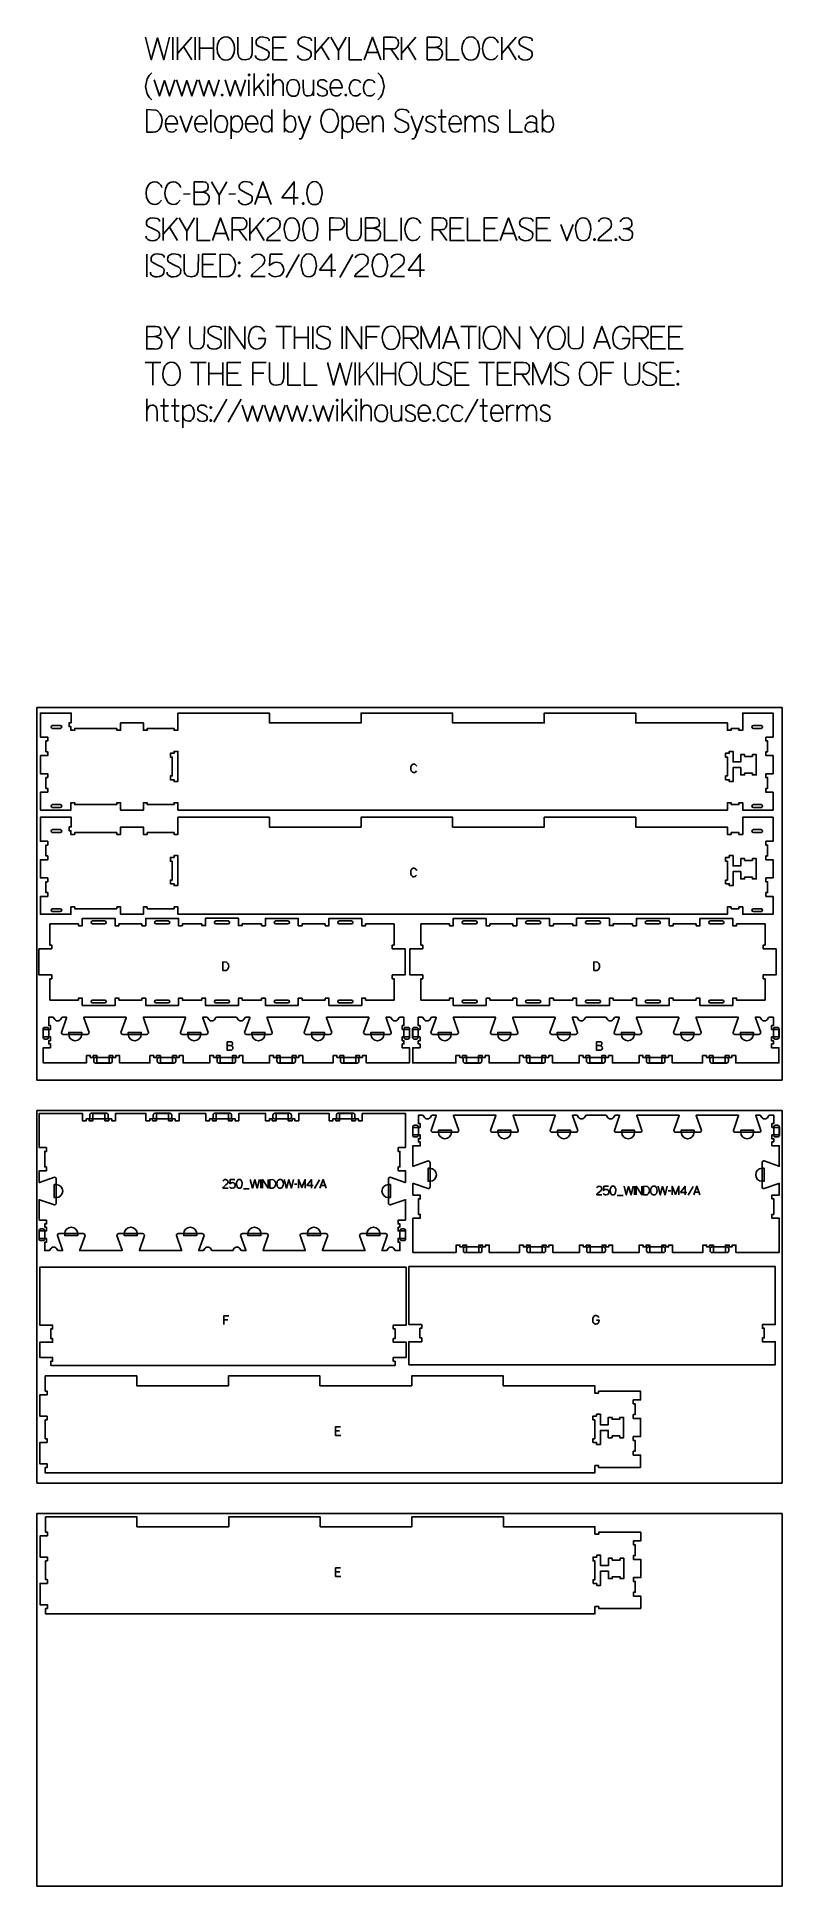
# Model space of a CAD drawing. Header units: millimetres. Extents: x -1220 to 1220, y -1930 to 4127.
import ezdxf

# ---------------------------------------------------------------- set-up
doc = ezdxf.new("R2010")
doc.units = ezdxf.units.MM
for name, color, linetype, true_color in [('0_SHEET_SPRUCEPLY_2440X122', 1, 'Continuous', 0xff0000), ('1_ANYTOOL_1MMDEEP_LABELS_S', 2, 'Continuous', 0xffff00), ('3_ANYTOOL_CUTTHROUGH_INSID', 4, 'Continuous', 0x00ffff), ('4_ANYTOOL_CUTTHROUGH_OUTSI', 5, 'Continuous', 0x0000ff), ('5_ANYTOOL_HALF_MILL_9MM_IN', 3, 'Continuous', 0x00ff00), ('TC', 220, 'Continuous', 0xff00bb)]:
    doc.layers.add(name, color=color, linetype=linetype, true_color=true_color)

msp = doc.modelspace()

# ---------------------------------------------------------------- linework, layer by layer
at = {"layer": '0_SHEET_SPRUCEPLY_2440X122'}
for points in [[(-1220, 1930), (-1220, 710), (1220, 710), (1220, 1930)], [(-1220, 610), (-1220, -610), (1220, -610), (1220, 610)], [(-1220, -710), (-1220, -1930), (1220, -1930), (1220, -710)]]:
    msp.add_lwpolyline(points, close=True, dxfattribs=at)
at = {"layer": '1_ANYTOOL_1MMDEEP_LABELS_S'}
for p, q in [((-487.3, 384.1, 0), (-487.3, 356.1, 0)), ((-368.6, 369.1, 0), (-376.8, 369, 0)), ((-336.2, 364.2, 0), (-315.8, 364.2, 0)), ((-294.9, 383.7, 0), (-311, 354.9, 0)), ((-290.1, 365, 0), (-276.2, 365, 0)), ((-543.9, 353.7, 0), (-524.6, 353.7, 0)), ((680.1, 331.7, 0), (699.4, 331.7, 0)), ((736.7, 362, 0), (736.7, 334, 0)), ((855.4, 347, 0), (847.2, 346.9, 0)), ((887.8, 342.1, 0), (908.2, 342.1, 0)), ((929.1, 361.6, 0), (913, 332.9, 0)), ((933.9, 343, 0), (947.8, 343, 0)), ((-594.6, -75.5, 0), (-608.1, -75.5, 0)), ((-229.1, -439.2, 0), (-242.7, -439.2, 0)), ((-228.5, -900.9, 0), (-242.2, -900.9, 0))]:
    msp.add_line(p, q, dxfattribs=at)
for points in [[(23.6, 1738, 0.131103), (20.1, 1743), (17.5, 1744.5), (14.4, 1745), (12, 1744.8), (9.9, 1743.9), (8.1, 1742.6), (6.6, 1740.6), (4.7, 1736), (4, 1731), (4.7, 1726), (6.7, 1721.4), (8.2, 1719.5), (10, 1718.1), (12.2, 1717.3), (14.7, 1717), (17.4, 1717.4), (19.6, 1718.5), (23, 1722.5)], [(23.6, 1396.9, 0.131103), (20.1, 1401.9), (17.5, 1403.4), (14.4, 1403.9), (12, 1403.7), (9.9, 1402.8), (8.1, 1401.5), (6.6, 1399.5), (4.7, 1394.9), (4, 1389.9), (4.7, 1384.9), (6.7, 1380.3), (8.2, 1378.4), (10, 1377), (12.2, 1376.2), (14.7, 1375.9), (17.4, 1376.3), (19.6, 1377.4), (23, 1381.4)]]:
    msp.add_lwpolyline(points, format="xyb", dxfattribs=at)
for points in [[(-611.2, 1097), (-611.2, 1069), (-603.2, 1069.1), (-600.4, 1069.4), (-598, 1070.3), (-596.1, 1071.7), (-594.6, 1073.8), (-592.8, 1078.5), (-592.2, 1083.6), (-592.7, 1087.9), (-594.5, 1091.9), (-597.8, 1095.4), (-599.7, 1096.3)], [(603.8, 1097), (603.8, 1069), (611.8, 1069.1), (614.6, 1069.4), (617, 1070.3), (618.9, 1071.7), (620.4, 1073.8), (622.2, 1078.5), (622.8, 1083.6), (622.3, 1087.9), (620.5, 1091.9), (617.2, 1095.4), (615.3, 1096.3)], [(-557.4, 384.3), (-554.9, 384), (-552.8, 382.9), (-551.2, 381.3), (-549.9, 379.3), (-548.4, 374.6), (-548, 369.7), (-550, 360.5), (-551.2, 358.5), (-552.8, 357), (-554.9, 356.1), (-557.4, 355.9), (-560, 356.1), (-562, 357), (-563.7, 358.5), (-564.9, 360.5), (-566.8, 369.8), (-566.4, 374.6), (-564.9, 379.3), (-563.7, 381.3), (-562, 382.9), (-560, 384)], [(-457.4, 384.1), (-457.4, 356.1), (-449.4, 356.2), (-446.5, 356.5), (-444.1, 357.4), (-442.2, 358.8), (-440.8, 360.9), (-438.9, 365.6), (-438.3, 370.7), (-438.9, 375), (-440.6, 379), (-443.9, 382.5), (-445.9, 383.4)], [(-423.3, 384.4), (-420.7, 384.1), (-418.6, 383), (-415.4, 379.5), (-413.5, 374.9), (-412.9, 369.9), (-413.6, 365.2), (-415.5, 360.4), (-417, 358.3), (-418.8, 356.8), (-421, 355.9), (-423.6, 355.7), (-426.3, 356), (-428.6, 356.9), (-430.5, 358.4), (-432, 360.5), (-433.9, 365.3), (-434.6, 370.2), (-433.9, 375.2), (-431.9, 379.9), (-430.3, 381.9), (-428.4, 383.3), (-426, 384.1)], [(666.6, 362.3), (669.1, 361.9), (671.2, 360.8), (672.9, 359.2), (674.1, 357.2), (675.6, 352.5), (676, 347.7), (674, 338.4), (672.8, 336.4), (671.2, 335), (669.1, 334.1), (666.6, 333.8), (664, 334.1), (662, 335), (660.3, 336.4), (659.1, 338.5), (657.2, 347.7), (657.6, 352.6), (659.1, 357.3), (660.3, 359.2), (662, 360.8), (664, 361.9)], [(766.6, 362), (766.6, 334), (774.6, 334.1), (777.5, 334.4), (779.9, 335.3), (781.8, 336.8), (783.2, 338.8), (785.1, 343.6), (785.7, 348.7), (785.1, 353), (783.4, 356.9), (780.1, 360.4), (778.1, 361.4)], [(800.7, 362.4), (803.3, 362), (805.4, 361), (808.6, 357.5), (810.5, 352.8), (811.1, 347.9), (810.4, 343.1), (808.5, 338.4), (807, 336.3), (805.2, 334.8), (803, 333.9), (800.4, 333.6), (797.7, 333.9), (795.4, 334.8), (793.5, 336.3), (792, 338.4), (790.1, 343.3), (789.4, 348.2), (790.1, 353.2), (792.1, 357.8), (793.7, 359.8), (795.6, 361.2), (798, 362.1)]]:
    msp.add_lwpolyline(points, close=True, dxfattribs=at)
for points in [[(-597.1, 822.8), (-587.2, 822.9), (-581.9, 824.4), (-580.9, 825.2), (-580.2, 826.3), (-579.6, 829.5), (-580, 832.2), (-580.4, 833.2), (-581.1, 834.1), (-582, 834.7), (-583.1, 835.2), (-585.8, 835.6), (-597.1, 835.6)], [(-597.1, 835.6), (-597.1, 807.6), (-588, 807.6), (-585.7, 807.5), (-584.1, 807.6), (-582.6, 808), (-581.4, 808.8), (-580.3, 809.9), (-578.9, 812.6), (-578.4, 815.5), (-578.5, 817.3), (-579, 818.8), (-579.9, 820), (-581.1, 821), (-584, 822.3), (-587.2, 822.9)], [(612.9, 822.8), (622.8, 822.9), (628.1, 824.4), (629.1, 825.2), (629.8, 826.3), (630.4, 829.5), (630, 832.2), (629.6, 833.2), (628.9, 834.1), (628, 834.7), (626.9, 835.2), (624.2, 835.6), (612.9, 835.6)], [(612.9, 835.6), (612.9, 807.6), (622, 807.6), (624.3, 807.5), (625.9, 807.6), (627.4, 808), (628.6, 808.8), (629.7, 809.9), (631.1, 812.6), (631.6, 815.5), (631.5, 817.3), (631, 818.8), (630.1, 820), (628.9, 821), (626, 822.3), (622.8, 822.9)], [(-593.9, 356.1), (-611, 356.2), (-609.5, 359.3), (-601.6, 366.3), (-596.6, 370.7), (-594.9, 373.3), (-594.4, 376.4), (-595, 379.7), (-595.7, 381), (-596.7, 382.1), (-599.4, 383.6), (-602.7, 384.1), (-605.2, 383.8), (-607.4, 382.9), (-609.2, 381.4), (-610.6, 379.3)], [(-589.3, 360.5), (-587.6, 358.6), (-585.7, 357.2), (-583.5, 356.4), (-581, 356.1), (-575.5, 357.1), (-573.4, 358.6), (-571.7, 361.1), (-571.1, 362.9), (-570.8, 364.7), (-571.4, 368.3), (-573.1, 371.4), (-574.3, 372.6), (-575.8, 373.4), (-579.6, 374.1), (-582.1, 373.8), (-584.2, 373), (-588.2, 370.1), (-587.5, 384.1), (-572.4, 384.1)], [(-521.4, 384.1), (-514.2, 356.1), (-506.3, 383.3), (-498.4, 356.1), (-491.4, 384.1)], [(-481.7, 356.1), (-481.7, 384.1), (-463, 356.1), (-463, 384.1)], [(-410, 384.1), (-402.8, 356.1), (-394.9, 383.3), (-387, 356.1), (-380, 384.1)], [(-363.8, 356.1), (-363.8, 384.1), (-352.6, 357.6), (-341.4, 384), (-341.4, 356.1)], [(-321.2, 356.1), (-321.2, 384.1), (-336.2, 364.2)], [(-293.3, 356.1), (-283.2, 384.1), (-272.8, 356.1)], [(630.1, 334.1), (613, 334.1), (614.5, 337.3), (622.4, 344.2), (627.4, 348.6), (629.1, 351.2), (629.6, 354.4), (629.1, 357.7), (628.3, 359), (627.3, 360.1), (624.6, 361.5), (621.3, 362), (618.8, 361.7), (616.6, 360.8), (614.8, 359.4), (613.4, 357.3)], [(634.7, 338.5), (636.4, 336.5), (638.3, 335.1), (640.5, 334.3), (643, 334), (648.5, 335), (650.6, 336.5), (652.3, 339), (652.9, 340.8), (653.2, 342.6), (652.6, 346.3), (650.9, 349.3), (649.7, 350.5), (648.2, 351.4), (644.4, 352), (642, 351.8), (639.8, 351), (635.8, 348), (636.5, 362), (651.6, 362)], [(702.6, 362), (709.8, 334), (717.7, 361.2), (725.6, 334), (732.6, 362)], [(742.3, 334), (742.3, 362), (761, 334), (761, 362)], [(814, 362), (821.2, 334), (829.1, 361.2), (837, 334), (844, 362)], [(860.2, 334), (860.2, 362), (871.4, 335.6), (882.6, 361.9), (882.6, 334)], [(902.8, 334), (902.8, 362.1), (887.8, 342.1)], [(930.7, 334), (940.8, 362), (951.2, 334)], [(-591.6, -62.4), (-608.1, -62.4), (-608.1, -90.4)], [(611.9, -76.4), (621, -76.4), (620.1, -82), (619, -84.2), (617.5, -86), (614.1, -88.5), (610.4, -89.3), (608.5, -89.1), (606.7, -88.5), (603.3, -86), (601.9, -84.2), (600.9, -81.8), (600.1, -75.8), (600.7, -70.8), (602.6, -66), (604, -63.9), (605.9, -62.5), (608.3, -61.6), (611, -61.3), (614, -61.8), (616.4, -63.4), (619.9, -68.2)], [(-225.1, -454.2), (-242.7, -454.2), (-242.7, -426.2), (-226.1, -426.2)], [(-224.5, -915.9), (-242.2, -915.9), (-242.2, -887.9), (-225.6, -887.9)]]:
    msp.add_lwpolyline(points, dxfattribs=at)
at = {"layer": '3_ANYTOOL_CUTTHROUGH_INSID'}
for points in [[(-1143.8, 1871.4), (-1169.5, 1871.4), (-1170.3, 1871.3), (-1171.1, 1871), (-1171.8, 1870.6), (-1172.9, 1869.2), (-1173.5, 1867.5), (-1173.5, 1865.8), (-1172.9, 1864.1), (-1171.8, 1862.7), (-1171.1, 1862.2), (-1170.3, 1862), (-1169.5, 1861.9), (-1143.8, 1861.9, 1)], [(1126.2, 1871.3, 1), (1126.2, 1861.8), (1152, 1861.8), (1152.7, 1861.9), (1153.5, 1862.2), (1154.2, 1862.6), (1155.4, 1864), (1155.9, 1865.7), (1155.9, 1867.4), (1155.4, 1869.1), (1154.2, 1870.5), (1153.5, 1871), (1152.7, 1871.2), (1152, 1871.3)], [(-1143.8, 1602.9, 1), (-1143.8, 1612.4), (-1169.5, 1612.4), (-1170.3, 1612.3), (-1171.1, 1612), (-1171.8, 1611.6), (-1172.9, 1610.2), (-1173.5, 1608.5), (-1173.5, 1606.8), (-1172.9, 1605.1), (-1171.8, 1603.7), (-1171.1, 1603.2), (-1170.3, 1603), (-1169.5, 1602.9)], [(1126.2, 1602.8), (1152, 1602.8), (1152.7, 1602.9), (1153.5, 1603.2), (1154.2, 1603.6), (1155.4, 1605), (1155.9, 1606.7), (1155.9, 1608.4), (1155.4, 1610.1), (1154.2, 1611.5), (1153.5, 1612), (1152.7, 1612.2), (1152, 1612.3), (1126.2, 1612.3, 1)], [(-1143.8, 1530.3), (-1169.5, 1530.3), (-1170.3, 1530.2), (-1171.1, 1529.9), (-1171.8, 1529.5), (-1172.9, 1528.1), (-1173.5, 1526.4), (-1173.5, 1524.7), (-1172.9, 1523), (-1171.8, 1521.6), (-1171.1, 1521.1), (-1170.3, 1520.9), (-1169.5, 1520.8), (-1143.8, 1520.8, 1)], [(1126.2, 1530.2, 1), (1126.2, 1520.7), (1152, 1520.7), (1152.7, 1520.8), (1153.5, 1521.1), (1154.2, 1521.5), (1155.4, 1522.9), (1155.9, 1524.6), (1155.9, 1526.3), (1155.4, 1528), (1154.2, 1529.4), (1153.5, 1529.9), (1152.7, 1530.1), (1152, 1530.2)], [(-1143.8, 1261.8, 1), (-1143.8, 1271.3), (-1169.5, 1271.3), (-1170.3, 1271.2), (-1171.1, 1270.9), (-1171.8, 1270.5), (-1172.9, 1269.1), (-1173.5, 1267.4), (-1173.5, 1265.7), (-1172.9, 1264), (-1171.8, 1262.6), (-1171.1, 1262.1), (-1170.3, 1261.9), (-1169.5, 1261.8)], [(-998, 1221.7, 1), (-998, 1231.2), (-1038, 1231.2, 1), (-1038, 1221.7)], [(-790, 1221.7, 1), (-790, 1231.2), (-830, 1231.2, 1), (-830, 1221.7)], [(-594, 1221.8, 1), (-594, 1231.3), (-634, 1231.3, 1), (-634, 1221.8)], [(-398, 1221.7, 1), (-398, 1231.2), (-438, 1231.2, 1), (-438, 1221.7)], [(-190, 1221.7, 1), (-190, 1231.2), (-230, 1231.2, 1), (-230, 1221.7)], [(217, 1221.7, 1), (217, 1231.2), (177, 1231.2, 1), (177, 1221.7)], [(425, 1221.7, 1), (425, 1231.2), (385, 1231.2, 1), (385, 1221.7)], [(621, 1221.8, 1), (621, 1231.3), (581, 1231.3, 1), (581, 1221.8)], [(817, 1221.7, 1), (817, 1231.2), (777, 1231.2, 1), (777, 1221.7)], [(1025, 1221.7, 1), (1025, 1231.2), (985, 1231.2, 1), (985, 1221.7)], [(1126.2, 1261.7), (1152, 1261.7), (1152.7, 1261.8), (1153.5, 1262.1), (1154.2, 1262.5), (1155.4, 1263.9), (1155.9, 1265.6), (1155.9, 1267.3), (1155.4, 1269), (1154.2, 1270.4), (1153.5, 1270.9), (1152.7, 1271.1), (1152, 1271.2), (1126.2, 1271.2, 1)], [(-998, 972.2), (-1038, 972.2, 1), (-1038, 962.8), (-998, 962.8, 1)], [(-790, 972.2), (-830, 972.2, 1), (-830, 962.8), (-790, 962.8, 1)], [(-594, 972.2), (-634, 972.2, 1), (-634, 962.7), (-594, 962.7, 1)], [(-398, 972.2), (-438, 972.2, 1), (-438, 962.8), (-398, 962.8, 1)], [(-190, 972.2), (-230, 972.2, 1), (-230, 962.8), (-190, 962.8, 1)], [(217, 972.2), (177, 972.2, 1), (177, 962.8), (217, 962.8, 1)], [(425, 972.2), (385, 972.2, 1), (385, 962.8), (425, 962.8, 1)], [(621, 972.2), (581, 972.2, 1), (581, 962.7), (621, 962.7, 1)], [(817, 972.2), (777, 972.2, 1), (777, 962.8), (817, 962.8, 1)], [(1025, 972.2), (985, 972.2, 1), (985, 962.8), (1025, 962.8, 1)]]:
    msp.add_lwpolyline(points, format="xyb", close=True, dxfattribs=at)
for points in [[(-758.5, 1687.9), (-758.5, 1786.4), (-771, 1786.4), (-771, 1780.4), (-783, 1780.4), (-783, 1767.9), (-777, 1767.9), (-777, 1706.4), (-783, 1706.4), (-783, 1693.9), (-771, 1693.9), (-771, 1687.9)], [(1035, 1693.9), (1047, 1693.9), (1047, 1687.9), (1059.5, 1687.9), (1059.5, 1733.8), (1085, 1733.8), (1085, 1709.8), (1097.5, 1709.8), (1097.5, 1715.8), (1123, 1715.8), (1123, 1709.8), (1135.5, 1709.8), (1135.5, 1776.3), (1123, 1776.3), (1123, 1770.3), (1097.5, 1770.3), (1097.5, 1776.3), (1085, 1776.3), (1085, 1752.3), (1059.5, 1752.3), (1059.5, 1786.4), (1047, 1786.4), (1047, 1780.4), (1035, 1780.4), (1035, 1767.9), (1041, 1767.9), (1041, 1706.4), (1035, 1706.4)], [(-758.5, 1346.8), (-758.5, 1445.3), (-771, 1445.3), (-771, 1439.3), (-783, 1439.3), (-783, 1426.8), (-777, 1426.8), (-777, 1365.3), (-783, 1365.3), (-783, 1352.8), (-771, 1352.8), (-771, 1346.8)], [(1035, 1352.8), (1047, 1352.8), (1047, 1346.8), (1059.5, 1346.8), (1059.5, 1392.7), (1085, 1392.7), (1085, 1368.7), (1097.5, 1368.7), (1097.5, 1374.7), (1123, 1374.7), (1123, 1368.7), (1135.5, 1368.7), (1135.5, 1435.2), (1123, 1435.2), (1123, 1429.2), (1097.5, 1429.2), (1097.5, 1435.2), (1085, 1435.2), (1085, 1411.2), (1059.5, 1411.2), (1059.5, 1445.3), (1047, 1445.3), (1047, 1439.3), (1035, 1439.3), (1035, 1426.8), (1041, 1426.8), (1041, 1365.3), (1035, 1365.3)], [(600.8, -477.4), (612.8, -477.4), (612.8, -483.4), (625.3, -483.4), (625.3, -437.4), (650.8, -437.4), (650.8, -461.4), (663.3, -461.4), (663.3, -455.4), (688.8, -455.4), (688.8, -461.4), (701.3, -461.4), (701.3, -394.9), (688.8, -394.9), (688.8, -400.9), (663.3, -400.9), (663.3, -394.9), (650.8, -394.9), (650.8, -418.9), (625.3, -418.9), (625.3, -384.9), (612.8, -384.9), (612.8, -390.9), (600.8, -390.9), (600.8, -403.4), (606.8, -403.4), (606.8, -464.9), (600.8, -464.9)], [(601.4, -939.1), (613.4, -939.1), (613.4, -945.1), (625.9, -945.1), (625.9, -899.1), (651.4, -899.1), (651.4, -923.1), (663.9, -923.1), (663.9, -917.1), (689.4, -917.1), (689.4, -923.1), (701.9, -923.1), (701.9, -856.6), (689.4, -856.6), (689.4, -862.6), (663.9, -862.6), (663.9, -856.6), (651.4, -856.6), (651.4, -880.6), (625.9, -880.6), (625.9, -846.6), (613.4, -846.6), (613.4, -852.6), (601.4, -852.6), (601.4, -865.1), (607.4, -865.1), (607.4, -926.6), (601.4, -926.6)]]:
    msp.add_lwpolyline(points, close=True, dxfattribs=at)
at = {"layer": '4_ANYTOOL_CUTTHROUGH_OUTSI'}
for points in [[(741.2, 1879.9), (1041, 1879.9), (1041, 1856.1, 0.414214), (1041.2, 1855.8), (1053.2, 1855.8, 0.414214), (1053.5, 1856.1), (1053.5, 1861.8), (1079, 1861.8), (1079, 1856.1, 0.414214), (1079.2, 1855.8), (1091.2, 1855.8, 0.414214), (1091.5, 1856.1), (1091.5, 1911.8), (1191, 1911.8), (1191, 1833.3), (1167.2, 1833.3, 0.414214), (1167, 1833.1), (1167, 1821.1, 0.414214), (1167.2, 1820.8), (1173, 1820.8), (1173, 1785.3), (1167.2, 1785.3, 0.414214), (1167, 1785.1), (1167, 1773.1, 0.414214), (1167.2, 1772.8), (1191, 1772.8), (1191, 1713.3), (1167.2, 1713.3, 0.414214), (1167, 1713.1), (1167, 1701.1, 0.414214), (1167.2, 1700.8), (1173, 1700.8), (1173, 1665.3), (1167.2, 1665.3, 0.414214), (1167, 1665.1), (1167, 1653.1, 0.414214), (1167.2, 1652.8), (1191, 1652.8), (1191, 1594.3), (1091.5, 1594.3), (1091.5, 1618.1, 0.414214), (1091.2, 1618.3), (1079.2, 1618.3, 0.414214), (1079, 1618.1), (1079, 1612.3), (1053.5, 1612.3), (1053.5, 1618.1, 0.414214), (1053.2, 1618.3), (1041.2, 1618.3, 0.414214), (1041, 1618.1), (1041, 1594.4), (-758.5, 1594.4), (-758.5, 1618.1, 0.414214), (-758.8, 1618.4), (-770.8, 1618.4, 0.414214), (-771, 1618.1), (-771, 1612.4), (-859, 1612.4), (-859, 1618.1, 0.414214), (-859.3, 1618.4), (-871.3, 1618.4, 0.414214), (-871.5, 1618.1), (-871.5, 1594.4), (-946, 1594.4), (-946, 1618.1, 0.414214), (-946.3, 1618.4), (-958.3, 1618.4, 0.414214), (-958.5, 1618.1), (-958.5, 1612.4), (-1096.5, 1612.4), (-1096.5, 1618.1, 0.414214), (-1096.8, 1618.4), (-1108.8, 1618.4, 0.414214), (-1109, 1618.1), (-1109, 1594.4), (-1208.5, 1594.4), (-1208.5, 1652.9), (-1184.8, 1652.9, 0.414214), (-1184.5, 1653.1), (-1184.5, 1665.1, 0.414214), (-1184.8, 1665.4), (-1190.5, 1665.4), (-1190.5, 1700.9), (-1184.8, 1700.9, 0.414214), (-1184.5, 1701.1), (-1184.5, 1713.1, 0.414214), (-1184.8, 1713.4), (-1208.5, 1713.4), (-1208.5, 1772.9), (-1184.8, 1772.9, 0.414214), (-1184.5, 1773.1), (-1184.5, 1785.1, 0.414214), (-1184.8, 1785.4), (-1190.5, 1785.4), (-1190.5, 1820.9), (-1184.8, 1820.9, 0.414214), (-1184.5, 1821.1), (-1184.5, 1833.1, 0.414214), (-1184.8, 1833.4), (-1208.5, 1833.4), (-1208.5, 1911.9), (-1107.6, 1911.9), (-1107.6, 1880.4), (-1114.8, 1880.4, 0.414214), (-1115, 1880.1), (-1115, 1868.1, 0.414214), (-1114.8, 1867.9), (-1109, 1867.9), (-1109, 1856.1, 0.414214), (-1108.8, 1855.9), (-1096.8, 1855.9, 0.414214), (-1096.5, 1856.1), (-1096.5, 1861.9), (-958.5, 1861.9), (-958.5, 1856.1, 0.414214), (-958.3, 1855.9), (-946.3, 1855.9, 0.414214), (-946, 1856.1), (-946, 1879.9), (-871.5, 1879.9), (-871.5, 1856.1, 0.414214), (-871.3, 1855.9), (-859.3, 1855.9, 0.414214), (-859, 1856.1), (-859, 1861.9), (-771, 1861.9), (-771, 1856.1, 0.414214), (-770.8, 1855.9), (-758.8, 1855.9, 0.414214), (-758.5, 1856.1), (-758.5, 1911.9), (-459, 1911.9), (-459, 1880.1, 0.414214), (-458.8, 1879.9), (-158.8, 1879.9, 0.414214), (-158.5, 1880.1), (-158.5, 1911.9), (141, 1911.9), (141, 1880.1, 0.414214), (141.2, 1879.9), (441.2, 1879.9, 0.414214), (441.5, 1880.1), (441.5, 1911.9), (741, 1911.9), (741, 1880.1, 0.414214)], [(741.2, 1538.8), (1041, 1538.8), (1041, 1515, 0.414214), (1041.2, 1514.7), (1053.2, 1514.7, 0.414214), (1053.5, 1515), (1053.5, 1520.7), (1079, 1520.7), (1079, 1515, 0.414214), (1079.2, 1514.7), (1091.2, 1514.7, 0.414214), (1091.5, 1515), (1091.5, 1570.7), (1191, 1570.7), (1191, 1492.2), (1167.2, 1492.2, 0.414214), (1167, 1492), (1167, 1480, 0.414214), (1167.2, 1479.7), (1173, 1479.7), (1173, 1444.2), (1167.2, 1444.2, 0.414214), (1167, 1444), (1167, 1432, 0.414214), (1167.2, 1431.7), (1191, 1431.7), (1191, 1372.2), (1167.2, 1372.2, 0.414214), (1167, 1372), (1167, 1360, 0.414214), (1167.2, 1359.7), (1173, 1359.7), (1173, 1324.2), (1167.2, 1324.2, 0.414214), (1167, 1324), (1167, 1312, 0.414214), (1167.2, 1311.7), (1191, 1311.7), (1191, 1253.2), (1091.5, 1253.2), (1091.5, 1277, 0.414214), (1091.2, 1277.2), (1079.2, 1277.2, 0.414214), (1079, 1277), (1079, 1271.2), (1053.5, 1271.2), (1053.5, 1277, 0.414214), (1053.2, 1277.2), (1041.2, 1277.2, 0.414214), (1041, 1277), (1041, 1253.3), (-758.5, 1253.3), (-758.5, 1277, 0.414214), (-758.8, 1277.3), (-770.8, 1277.3, 0.414214), (-771, 1277), (-771, 1271.3), (-859, 1271.3), (-859, 1277, 0.414214), (-859.3, 1277.3), (-871.3, 1277.3, 0.414214), (-871.5, 1277), (-871.5, 1253.3), (-946, 1253.3), (-946, 1277, 0.414214), (-946.3, 1277.3), (-958.3, 1277.3, 0.414214), (-958.5, 1277), (-958.5, 1271.3), (-1096.5, 1271.3), (-1096.5, 1277, 0.414214), (-1096.8, 1277.3), (-1108.8, 1277.3, 0.414214), (-1109, 1277), (-1109, 1253.3), (-1208.5, 1253.3), (-1208.5, 1311.8), (-1184.8, 1311.8, 0.414214), (-1184.5, 1312), (-1184.5, 1324, 0.414214), (-1184.8, 1324.3), (-1190.5, 1324.3), (-1190.5, 1359.8), (-1184.8, 1359.8, 0.414214), (-1184.5, 1360), (-1184.5, 1372, 0.414214), (-1184.8, 1372.3), (-1208.5, 1372.3), (-1208.5, 1431.8), (-1184.8, 1431.8, 0.414214), (-1184.5, 1432), (-1184.5, 1444, 0.414214), (-1184.8, 1444.3), (-1190.5, 1444.3), (-1190.5, 1479.8), (-1184.8, 1479.8, 0.414214), (-1184.5, 1480), (-1184.5, 1492, 0.414214), (-1184.8, 1492.3), (-1208.5, 1492.3), (-1208.5, 1570.8), (-1107.6, 1570.8), (-1107.6, 1539.3), (-1114.8, 1539.3, 0.414214), (-1115, 1539), (-1115, 1527, 0.414214), (-1114.8, 1526.8), (-1109, 1526.8), (-1109, 1515, 0.414214), (-1108.8, 1514.8), (-1096.8, 1514.8, 0.414214), (-1096.5, 1515), (-1096.5, 1520.8), (-958.5, 1520.8), (-958.5, 1515, 0.414214), (-958.3, 1514.8), (-946.3, 1514.8, 0.414214), (-946, 1515), (-946, 1538.8), (-871.5, 1538.8), (-871.5, 1515, 0.414214), (-871.3, 1514.8), (-859.3, 1514.8, 0.414214), (-859, 1515), (-859, 1520.8), (-771, 1520.8), (-771, 1515, 0.414214), (-770.8, 1514.8), (-758.8, 1514.8, 0.414214), (-758.5, 1515), (-758.5, 1570.8), (-459, 1570.8), (-459, 1539, 0.414214), (-458.8, 1538.8), (-158.8, 1538.8, 0.414214), (-158.5, 1539), (-158.5, 1570.8), (141, 1570.8), (141, 1539, 0.414214), (141.2, 1538.8), (441.2, 1538.8, 0.414214), (441.5, 1539), (441.5, 1570.8), (741, 1570.8), (741, 1539, 0.414214)], [(-1084.3, 1216, 0.414214), (-1084, 1215.7), (-1072, 1215.7, 0.414214), (-1071.8, 1216), (-1071.8, 1239.7), (-964.3, 1239.7), (-964.3, 1216, 0.414214), (-964, 1215.7), (-952, 1215.7, 0.414214), (-951.8, 1216), (-951.8, 1221.7), (-876.3, 1221.7), (-876.3, 1216, 0.414214), (-876, 1215.7), (-864, 1215.7, 0.414214), (-863.8, 1216), (-863.8, 1239.7), (-756.3, 1239.7), (-756.3, 1216, 0.414214), (-756, 1215.7), (-744, 1215.7, 0.414214), (-743.8, 1216), (-743.8, 1221.7), (-680.3, 1221.8), (-680.3, 1216, 0.414214), (-680, 1215.8), (-668, 1215.8, 0.414214), (-667.8, 1216), (-667.8, 1239.8), (-560.3, 1239.8), (-560.3, 1216, 0.414214), (-560, 1215.8), (-548, 1215.8, 0.414214), (-547.8, 1216), (-547.8, 1221.8), (-484.3, 1221.7), (-484.3, 1216, 0.414214), (-484, 1215.7), (-472, 1215.7, 0.414214), (-471.8, 1216), (-471.8, 1239.7), (-364.3, 1239.7), (-364.3, 1216, 0.414214), (-364, 1215.7), (-352, 1215.7, 0.414214), (-351.8, 1216), (-351.8, 1221.7), (-276.3, 1221.7), (-276.3, 1216, 0.414214), (-276, 1215.7), (-264, 1215.7, 0.414214), (-263.8, 1216), (-263.8, 1239.7), (-156.3, 1239.7), (-156.3, 1216, 0.414214), (-156, 1215.7), (-144, 1215.7, 0.414214), (-143.8, 1216), (-143.8, 1221.7), (-50.3, 1221.7), (-50.3, 1152.3), (-56, 1152.3, 0.414214), (-56.3, 1152), (-56.3, 1140, 0.414214), (-56, 1139.8), (-14.3, 1139.8), (-14.3, 1054.3), (-56, 1054.3, 0.414214), (-56.3, 1054), (-56.3, 1042, 0.414214), (-56, 1041.8), (-50.3, 1041.8), (-50.3, 972.2), (-143.8, 972.2), (-143.8, 978, 0.414214), (-144, 978.3), (-156, 978.3, 0.414214), (-156.3, 978), (-156.3, 954.3), (-263.8, 954.3), (-263.8, 978, 0.414214), (-264, 978.3), (-276, 978.3, 0.414214), (-276.3, 978), (-276.3, 972.2), (-351.8, 972.2), (-351.8, 978, 0.414214), (-352, 978.3), (-364, 978.3, 0.414214), (-364.3, 978), (-364.3, 954.3), (-471.8, 954.3), (-471.8, 978, 0.414214), (-472, 978.3), (-484, 978.3, 0.414214), (-484.3, 978), (-484.3, 972.2), (-547.8, 972.2), (-547.8, 978, 0.414214), (-548, 978.2), (-560, 978.2, 0.414214), (-560.3, 978), (-560.3, 954.2), (-667.8, 954.2), (-667.8, 978, 0.414214), (-668, 978.2), (-680, 978.2, 0.414214), (-680.3, 978), (-680.3, 972.2), (-743.8, 972.2), (-743.8, 978, 0.414214), (-744, 978.3), (-756, 978.3, 0.414214), (-756.3, 978), (-756.3, 954.3), (-863.8, 954.3), (-863.8, 978, 0.414214), (-864, 978.3), (-876, 978.3, 0.414214), (-876.3, 978), (-876.3, 972.2), (-951.8, 972.2), (-951.8, 978, 0.414214), (-952, 978.3), (-964, 978.3, 0.414214), (-964.3, 978), (-964.3, 954.3), (-1071.8, 954.3), (-1071.8, 978, 0.414214), (-1072, 978.3), (-1084, 978.3, 0.414214), (-1084.3, 978), (-1084.3, 972.2), (-1177.8, 972.2), (-1177.8, 1041.8), (-1172, 1041.8, 0.414214), (-1171.8, 1042), (-1171.8, 1054, 0.414214), (-1172, 1054.3), (-1213.8, 1054.3), (-1213.8, 1139.8), (-1172, 1139.8, 0.414214), (-1171.8, 1140), (-1171.8, 1152, 0.414214), (-1172, 1152.3), (-1177.8, 1152.3), (-1177.8, 1221.7), (-1084.3, 1221.7)], [(130.7, 1216, 0.414214), (131, 1215.7), (143, 1215.7, 0.414214), (143.2, 1216), (143.2, 1239.7), (250.7, 1239.7), (250.7, 1216, 0.414214), (251, 1215.7), (263, 1215.7, 0.414214), (263.2, 1216), (263.2, 1221.7), (338.7, 1221.7), (338.7, 1216, 0.414214), (339, 1215.7), (351, 1215.7, 0.414214), (351.2, 1216), (351.2, 1239.7), (458.7, 1239.7), (458.7, 1216, 0.414214), (459, 1215.7), (471, 1215.7, 0.414214), (471.2, 1216), (471.2, 1221.7), (534.7, 1221.8), (534.7, 1216, 0.414214), (535, 1215.8), (547, 1215.8, 0.414214), (547.2, 1216), (547.2, 1239.8), (654.7, 1239.8), (654.7, 1216, 0.414214), (655, 1215.8), (667, 1215.8, 0.414214), (667.2, 1216), (667.2, 1221.8), (730.7, 1221.7), (730.7, 1216, 0.414214), (731, 1215.7), (743, 1215.7, 0.414214), (743.2, 1216), (743.2, 1239.7), (850.7, 1239.7), (850.7, 1216, 0.414214), (851, 1215.7), (863, 1215.7, 0.414214), (863.2, 1216), (863.2, 1221.7), (938.7, 1221.7), (938.7, 1216, 0.414214), (939, 1215.7), (951, 1215.7, 0.414214), (951.2, 1216), (951.2, 1239.7), (1058.7, 1239.7), (1058.7, 1216, 0.414214), (1059, 1215.7), (1071, 1215.7, 0.414214), (1071.2, 1216), (1071.2, 1221.7), (1164.7, 1221.7), (1164.7, 1152.3), (1159, 1152.3, 0.414214), (1158.7, 1152), (1158.7, 1140, 0.414214), (1159, 1139.8), (1200.7, 1139.8), (1200.7, 1054.3), (1159, 1054.3, 0.414214), (1158.7, 1054), (1158.7, 1042, 0.414214), (1159, 1041.8), (1164.7, 1041.8), (1164.7, 972.2), (1071.2, 972.2), (1071.2, 978, 0.414214), (1071, 978.3), (1059, 978.3, 0.414214), (1058.7, 978), (1058.7, 954.3), (951.2, 954.3), (951.2, 978, 0.414214), (951, 978.3), (939, 978.3, 0.414214), (938.7, 978), (938.7, 972.2), (863.2, 972.2), (863.2, 978, 0.414214), (863, 978.3), (851, 978.3, 0.414214), (850.7, 978), (850.7, 954.3), (743.2, 954.3), (743.2, 978, 0.414214), (743, 978.3), (731, 978.3, 0.414214), (730.7, 978), (730.7, 972.2), (667.2, 972.2), (667.2, 978, 0.414214), (667, 978.2), (655, 978.2, 0.414214), (654.7, 978), (654.7, 954.2), (547.2, 954.2), (547.2, 978, 0.414214), (547, 978.2), (535, 978.2, 0.414214), (534.7, 978), (534.7, 972.2), (471.2, 972.2), (471.2, 978, 0.414214), (471, 978.3), (459, 978.3, 0.414214), (458.7, 978), (458.7, 954.3), (351.2, 954.3), (351.2, 978, 0.414214), (351, 978.3), (339, 978.3, 0.414214), (338.7, 978), (338.7, 972.2), (263.2, 972.2), (263.2, 978, 0.414214), (263, 978.3), (251, 978.3, 0.414214), (250.7, 978), (250.7, 954.3), (143.2, 954.3), (143.2, 978, 0.414214), (143, 978.3), (131, 978.3, 0.414214), (130.7, 978), (130.7, 972.2), (37.2, 972.2), (37.2, 1041.8), (43, 1041.8, 0.414214), (43.2, 1042), (43.2, 1054, 0.414214), (43, 1054.3), (1.2, 1054.3), (1.2, 1139.8), (43, 1139.8, 0.414214), (43.2, 1140), (43.2, 1152, 0.414214), (43, 1152.3), (37.2, 1152.3), (37.2, 1221.7), (130.7, 1221.7)], [(-1169.2, 915.7), (-1181.6, 915.7), (-1181.6, 888.2), (-1175.9, 888.2, -0.414214), (-1175.6, 888), (-1175.6, 876, -0.414214), (-1175.9, 875.7), (-1199.6, 875.7), (-1199.6, 851.2), (-1175.9, 851.2, -0.414214), (-1175.6, 851), (-1175.6, 839, -0.414214), (-1175.9, 838.7), (-1181.6, 838.7), (-1181.6, 828.2), (-1175.9, 828.2, -0.414214), (-1175.6, 828), (-1175.6, 816, -0.414214), (-1175.9, 815.7), (-1199.6, 815.7), (-1199.6, 766.2), (-1058.1, 766.2), (-1058.1, 790, -0.414214), (-1057.9, 790.2), (-1045.9, 790.2, -0.414214), (-1045.6, 790), (-1045.6, 784.2), (-1036.1, 784.2), (-1036.1, 790, -0.414214), (-1035.9, 790.2), (-1023.9, 790.2, -0.414214), (-1023.6, 790), (-1023.6, 766.2), (-984.1, 766.2), (-984.1, 790, -0.414214), (-983.9, 790.2), (-971.9, 790.2, -0.414214), (-971.6, 790), (-971.6, 784.2), (-962.1, 784.2), (-962.1, 790, -0.414214), (-961.9, 790.2), (-949.9, 790.2, -0.414214), (-949.6, 790), (-949.6, 766.2), (-850.1, 766.2), (-850.1, 790, -0.414214), (-849.9, 790.2), (-837.9, 790.2, -0.414214), (-837.6, 790), (-837.6, 784.2), (-828.1, 784.2), (-828.1, 790, -0.414214), (-827.9, 790.2), (-815.9, 790.2, -0.414214), (-815.6, 790), (-815.6, 766.2), (-776.1, 766.2), (-776.1, 790, -0.414214), (-775.9, 790.2), (-763.9, 790.2, -0.414214), (-763.6, 790), (-763.6, 784.2), (-754.1, 784.2), (-754.1, 790, -0.414214), (-753.9, 790.2), (-741.9, 790.2, -0.414214), (-741.6, 790), (-741.6, 766.2), (-654.1, 766.2), (-654.1, 790, -0.414214), (-653.9, 790.2), (-641.9, 790.2, -0.414214), (-641.6, 790), (-641.6, 784.2), (-632.1, 784.2), (-632.1, 790, -0.414214), (-631.9, 790.2), (-619.9, 790.2, -0.414214), (-619.6, 790), (-619.6, 766.2), (-580.1, 766.2), (-580.1, 790, -0.414214), (-579.9, 790.2), (-567.9, 790.2, -0.414214), (-567.6, 790), (-567.6, 784.2), (-558.1, 784.2), (-558.1, 790, -0.414214), (-557.9, 790.2), (-545.9, 790.2, -0.414214), (-545.6, 790), (-545.6, 766.2), (-458.1, 766.2), (-458.1, 790, -0.414214), (-457.9, 790.2), (-445.9, 790.2, -0.414214), (-445.6, 790), (-445.6, 784.2), (-436.1, 784.2), (-436.1, 790, -0.414214), (-435.9, 790.2), (-423.9, 790.2, -0.414214), (-423.6, 790), (-423.6, 766.2), (-384.1, 766.2), (-384.1, 790, -0.414214), (-383.9, 790.2), (-371.9, 790.2, -0.414214), (-371.6, 790), (-371.6, 784.2), (-362.1, 784.2), (-362.1, 790, -0.414214), (-361.9, 790.2), (-349.9, 790.2, -0.414214), (-349.6, 790), (-349.6, 766.2), (-250.1, 766.2), (-250.1, 790, -0.414214), (-249.9, 790.2), (-237.9, 790.2, -0.414214), (-237.6, 790), (-237.6, 784.2), (-228.1, 784.2), (-228.1, 790, -0.414214), (-227.9, 790.2), (-215.9, 790.2, -0.414214), (-215.6, 790), (-215.6, 766.2), (-176.1, 766.2), (-176.1, 790, -0.414214), (-175.9, 790.2), (-163.9, 790.2, -0.414214), (-163.6, 790), (-163.6, 784.2), (-154.1, 784.2), (-154.1, 790, -0.414214), (-153.9, 790.2), (-141.9, 790.2, -0.414214), (-141.6, 790), (-141.6, 766.2), (-0.1, 766.2), (-0.1, 815.7), (-23.9, 815.7, -0.414214), (-24.1, 816), (-24.1, 828, -0.414214), (-23.9, 828.2), (-18.1, 828.2), (-18.1, 838.7), (-23.9, 838.7, -0.414214), (-24.1, 839), (-24.1, 851, -0.414214), (-23.9, 851.2), (-0.1, 851.2), (-0.1, 875.7), (-23.9, 875.7, -0.414214), (-24.1, 876), (-24.1, 888, -0.414214), (-23.9, 888.2), (-18.1, 888.2), (-18.1, 915.7), (-30.5, 915.7, 0.317837), (-36, 911.9, -0.707107), (-59.1, 911.9, 0.317837), (-64.5, 915.7), (-76.9, 915.7), (-76.6, 914.3), (-59.8, 866), (-59.7, 866, -0.414214), (-66, 859.7), (-144, 859.7, -0.414214), (-150.2, 866), (-150.2, 866), (-133.3, 914.3), (-133.1, 915.7), (-271.8, 915.7), (-271.5, 914.3), (-254.7, 866), (-254.6, 866, -0.414214), (-260.9, 859.7), (-338.9, 859.7, -0.414214), (-345.1, 866), (-345.1, 866), (-328.2, 914.3), (-328, 915.7), (-466.7, 915.7), (-466.4, 914.3), (-449.6, 866), (-449.5, 866, -0.414214), (-455.8, 859.7), (-533.8, 859.7, -0.414214), (-540, 866), (-540, 866), (-523.1, 914.3), (-522.9, 915.7), (-535.3, 915.7, 0.317837), (-540.7, 911.9, -0.707107), (-563.8, 911.9, 0.317837), (-569.2, 915.7), (-630.5, 915.7, 0.317837), (-636, 911.9, -0.707107), (-659.1, 911.9, 0.317837), (-664.5, 915.7), (-676.9, 915.7), (-676.6, 914.3), (-659.8, 866), (-659.7, 866, -0.414214), (-666, 859.7), (-744, 859.7, -0.414214), (-750.2, 866), (-750.2, 866), (-733.3, 914.3), (-733.1, 915.7), (-871.8, 915.7), (-871.5, 914.3), (-854.7, 866), (-854.6, 866, -0.414214), (-860.9, 859.7), (-938.9, 859.7, -0.414214), (-945.1, 866), (-945.1, 866), (-928.2, 914.3), (-928, 915.7), (-1066.7, 915.7), (-1066.4, 914.3), (-1049.6, 866), (-1049.5, 866, -0.414214), (-1055.8, 859.7), (-1133.8, 859.7, -0.414214), (-1140, 866), (-1140, 866), (-1123.1, 914.3), (-1122.9, 915.7), (-1135.3, 915.7, 0.317837), (-1140.7, 911.9, -0.707107), (-1163.8, 911.9, 0.317837)], [(1179.5, 915.7), (1191.9, 915.7), (1191.9, 888.2), (1186.1, 888.2, 0.414214), (1185.9, 888), (1185.9, 876, 0.414214), (1186.1, 875.7), (1209.9, 875.7), (1209.9, 851.2), (1186.1, 851.2, 0.414214), (1185.9, 851), (1185.9, 839, 0.414214), (1186.1, 838.7), (1191.9, 838.7), (1191.9, 828.2), (1186.1, 828.2, 0.414214), (1185.9, 828), (1185.9, 816, 0.414214), (1186.1, 815.7), (1209.9, 815.7), (1209.9, 766.2), (1068.4, 766.2), (1068.4, 790, 0.414214), (1068.1, 790.2), (1056.1, 790.2, 0.414214), (1055.9, 790), (1055.9, 784.2), (1046.4, 784.2), (1046.4, 790, 0.414214), (1046.1, 790.2), (1034.1, 790.2, 0.414214), (1033.9, 790), (1033.9, 766.2), (994.4, 766.2), (994.4, 790, 0.414214), (994.1, 790.2), (982.1, 790.2, 0.414214), (981.9, 790), (981.9, 784.2), (972.4, 784.2), (972.4, 790, 0.414214), (972.1, 790.2), (960.1, 790.2, 0.414214), (959.9, 790), (959.9, 766.2), (860.4, 766.2), (860.4, 790, 0.414214), (860.1, 790.2), (848.1, 790.2, 0.414214), (847.9, 790), (847.9, 784.2), (838.4, 784.2), (838.4, 790, 0.414214), (838.1, 790.2), (826.1, 790.2, 0.414214), (825.9, 790), (825.9, 766.2), (786.4, 766.2), (786.4, 790, 0.414214), (786.1, 790.2), (774.1, 790.2, 0.414214), (773.9, 790), (773.9, 784.2), (764.4, 784.2), (764.4, 790, 0.414214), (764.1, 790.2), (752.1, 790.2, 0.414214), (751.9, 790), (751.9, 766.2), (664.4, 766.2), (664.4, 790, 0.414214), (664.1, 790.2), (652.1, 790.2, 0.414214), (651.9, 790), (651.9, 784.2), (642.4, 784.2), (642.4, 790, 0.414214), (642.1, 790.2), (630.1, 790.2, 0.414214), (629.9, 790), (629.9, 766.2), (590.4, 766.2), (590.4, 790, 0.414214), (590.1, 790.2), (578.1, 790.2, 0.414214), (577.9, 790), (577.9, 784.2), (568.4, 784.2), (568.4, 790, 0.414214), (568.1, 790.2), (556.1, 790.2, 0.414214), (555.9, 790), (555.9, 766.2), (468.4, 766.2), (468.4, 790, 0.414214), (468.1, 790.2), (456.1, 790.2, 0.414214), (455.9, 790), (455.9, 784.2), (446.4, 784.2), (446.4, 790, 0.414214), (446.1, 790.2), (434.1, 790.2, 0.414214), (433.9, 790), (433.9, 766.2), (394.4, 766.2), (394.4, 790, 0.414214), (394.1, 790.2), (382.1, 790.2, 0.414214), (381.9, 790), (381.9, 784.2), (372.4, 784.2), (372.4, 790, 0.414214), (372.1, 790.2), (360.1, 790.2, 0.414214), (359.9, 790), (359.9, 766.2), (260.4, 766.2), (260.4, 790, 0.414214), (260.1, 790.2), (248.1, 790.2, 0.414214), (247.9, 790), (247.9, 784.2), (238.4, 784.2), (238.4, 790, 0.414214), (238.1, 790.2), (226.1, 790.2, 0.414214), (225.9, 790), (225.9, 766.2), (186.4, 766.2), (186.4, 790, 0.414214), (186.1, 790.2), (174.1, 790.2, 0.414214), (173.9, 790), (173.9, 784.2), (164.4, 784.2), (164.4, 790, 0.414214), (164.1, 790.2), (152.1, 790.2, 0.414214), (151.9, 790), (151.9, 766.2), (10.4, 766.2), (10.4, 815.7), (34.1, 815.7, 0.414214), (34.4, 816), (34.4, 828, 0.414214), (34.1, 828.2), (28.4, 828.2), (28.4, 838.7), (34.1, 838.7, 0.414214), (34.4, 839), (34.4, 851, 0.414214), (34.1, 851.2), (10.4, 851.2), (10.4, 875.7), (34.1, 875.7, 0.414214), (34.4, 876), (34.4, 888, 0.414214), (34.1, 888.2), (28.4, 888.2), (28.4, 915.7), (40.8, 915.7, -0.317837), (46.2, 911.9, 0.707107), (69.3, 911.9, -0.317837), (74.7, 915.7), (87.1, 915.7), (86.9, 914.3), (70, 866), (70, 866, 0.414214), (76.2, 859.7), (154.2, 859.7, 0.414214), (160.5, 866), (160.4, 866), (143.6, 914.3), (143.3, 915.7), (282, 915.7), (281.8, 914.3), (264.9, 866), (264.9, 866, 0.414214), (271.1, 859.7), (349.1, 859.7, 0.414214), (355.4, 866), (355.3, 866), (338.5, 914.3), (338.2, 915.7), (476.9, 915.7), (476.7, 914.3), (459.8, 866), (459.8, 866, 0.414214), (466, 859.7), (544, 859.7, 0.414214), (550.3, 866), (550.2, 866), (533.4, 914.3), (533.1, 915.7), (545.5, 915.7, -0.317837), (550.9, 911.9, 0.707107), (574, 911.9, -0.317837), (579.5, 915.7), (640.8, 915.7, -0.317837), (646.2, 911.9, 0.707107), (669.3, 911.9, -0.317837), (674.7, 915.7), (687.1, 915.7), (686.9, 914.3), (670, 866), (670, 866, 0.414214), (676.2, 859.7), (754.2, 859.7, 0.414214), (760.5, 866), (760.4, 866), (743.6, 914.3), (743.3, 915.7), (882, 915.7), (881.8, 914.3), (864.9, 866), (864.9, 866, 0.414214), (871.1, 859.7), (949.1, 859.7, 0.414214), (955.4, 866), (955.3, 866), (938.5, 914.3), (938.2, 915.7), (1076.9, 915.7), (1076.7, 914.3), (1059.8, 866), (1059.8, 866, 0.414214), (1066, 859.7), (1144, 859.7, 0.414214), (1150.3, 866), (1150.2, 866), (1133.4, 914.3), (1133.1, 915.7), (1145.5, 915.7, -0.317837), (1150.9, 911.9, 0.707107), (1174, 911.9, -0.317837)], [(-14.6, 374.8), (-13.3, 374.6), (-13.3, 413.2), (-37, 413.2, -0.414214), (-37.3, 413.4), (-37.3, 425.4, -0.414214), (-37, 425.7), (-31.3, 425.7), (-31.3, 476.2), (-37, 476.2, -0.414214), (-37.3, 476.4), (-37.3, 488.4, -0.414214), (-37, 488.7), (-13.3, 488.7), (-13.3, 600.7), (-154.8, 600.7), (-154.8, 576.9, -0.414214), (-155, 576.7), (-167, 576.7, -0.414214), (-167.3, 576.9), (-167.3, 582.7), (-176.8, 582.7), (-176.8, 576.9, -0.414214), (-177, 576.7), (-189, 576.7, -0.414214), (-189.3, 576.9), (-189.3, 600.7), (-228.8, 600.7), (-228.8, 576.9, -0.414214), (-229, 576.7), (-241, 576.7, -0.414214), (-241.3, 576.9), (-241.3, 582.7), (-250.8, 582.7), (-250.8, 576.9, -0.414214), (-251, 576.7), (-263, 576.7, -0.414214), (-263.3, 576.9), (-263.3, 600.7), (-362.8, 600.7), (-362.8, 576.9, -0.414214), (-363, 576.7), (-375, 576.7, -0.414214), (-375.3, 576.9), (-375.3, 582.7), (-384.8, 582.7), (-384.8, 576.9, -0.414214), (-385, 576.7), (-397, 576.7, -0.414214), (-397.3, 576.9), (-397.3, 600.7), (-436.8, 600.7), (-436.8, 576.9, -0.414214), (-437, 576.7), (-449, 576.7, -0.414214), (-449.3, 576.9), (-449.3, 582.7), (-458.8, 582.7), (-458.8, 576.9, -0.414214), (-459, 576.7), (-471, 576.7, -0.414214), (-471.3, 576.9), (-471.3, 600.7), (-558.8, 600.7), (-558.8, 576.9, -0.414214), (-559, 576.7), (-571, 576.7, -0.414214), (-571.3, 576.9), (-571.3, 582.7), (-580.8, 582.7), (-580.8, 576.9, -0.414214), (-581, 576.7), (-593, 576.7, -0.414214), (-593.3, 576.9), (-593.3, 600.7), (-632.8, 600.7), (-632.8, 576.9, -0.414214), (-633, 576.7), (-645, 576.7, -0.414214), (-645.3, 576.9), (-645.3, 582.7), (-654.8, 582.7), (-654.8, 576.9, -0.414214), (-655, 576.7), (-667, 576.7, -0.414214), (-667.3, 576.9), (-667.3, 600.7), (-754.8, 600.7), (-754.8, 576.9, -0.414214), (-755, 576.7), (-767, 576.7, -0.414214), (-767.3, 576.9), (-767.3, 582.7), (-776.8, 582.7), (-776.8, 576.9, -0.414214), (-777, 576.7), (-789, 576.7, -0.414214), (-789.3, 576.9), (-789.3, 600.7), (-828.8, 600.7), (-828.8, 576.9, -0.414214), (-829, 576.7), (-841, 576.7, -0.414214), (-841.3, 576.9), (-841.3, 582.7), (-850.8, 582.7), (-850.8, 576.9, -0.414214), (-851, 576.7), (-863, 576.7, -0.414214), (-863.3, 576.9), (-863.3, 600.7), (-962.8, 600.7), (-962.8, 576.9, -0.414214), (-963, 576.7), (-975, 576.7, -0.414214), (-975.3, 576.9), (-975.3, 582.7), (-984.8, 582.7), (-984.8, 576.9, -0.414214), (-985, 576.7), (-997, 576.7, -0.414214), (-997.3, 576.9), (-997.3, 600.7), (-1036.8, 600.7), (-1036.8, 576.9, -0.414214), (-1037, 576.7), (-1049, 576.7, -0.414214), (-1049.3, 576.9), (-1049.3, 582.7), (-1058.8, 582.7), (-1058.8, 576.9, -0.414214), (-1059, 576.7), (-1071, 576.7, -0.414214), (-1071.3, 576.9), (-1071.3, 600.7), (-1212.8, 600.7), (-1212.8, 488.7), (-1189, 488.7, -0.414214), (-1188.8, 488.4), (-1188.8, 476.4, -0.414214), (-1189, 476.2), (-1194.8, 476.2), (-1194.8, 425.7), (-1189, 425.7, -0.414214), (-1188.8, 425.4), (-1188.8, 413.4, -0.414214), (-1189, 413.2), (-1212.8, 413.2), (-1212.8, 374.6), (-1211.4, 374.8), (-1163.1, 391.7), (-1163, 391.7, -0.414214), (-1156.8, 385.5), (-1156.8, 307.5, -0.414214), (-1163, 301.2), (-1163.1, 301.2), (-1211.4, 318.1), (-1212.8, 318.3), (-1212.8, 251.2), (-1189, 251.2, -0.414214), (-1188.8, 250.9), (-1188.8, 238.9, -0.414214), (-1189, 238.7), (-1194.8, 238.7), (-1194.8, 228.2), (-1189, 228.2, -0.414214), (-1188.8, 227.9), (-1188.8, 215.9, -0.414214), (-1189, 215.7), (-1212.8, 215.7), (-1212.8, 191.2), (-1189, 191.2, -0.414214), (-1188.8, 190.9), (-1188.8, 178.9, -0.414214), (-1189, 178.7), (-1194.8, 178.7), (-1194.8, 151.2), (-1182.3, 151.2, 0.317837), (-1176.9, 155, -0.707107), (-1153.8, 155, 0.317837), (-1148.4, 151.2), (-1136, 151.2), (-1136.2, 152.5), (-1153.1, 200.8), (-1153.1, 200.9, -0.414214), (-1146.9, 207.2), (-1068.9, 207.2, -0.414214), (-1062.6, 200.9), (-1062.7, 200.8), (-1079.6, 152.5), (-1079.8, 151.2), (-941.1, 151.2), (-941.3, 152.5), (-958.2, 200.8), (-958.3, 200.9, -0.414214), (-952, 207.2), (-874, 207.2, -0.414214), (-867.8, 200.9), (-867.8, 200.8), (-884.7, 152.5), (-884.9, 151.2), (-746.2, 151.2), (-746.4, 152.5), (-763.3, 200.8), (-763.4, 200.9, -0.414214), (-757.1, 207.2), (-679.1, 207.2, -0.414214), (-672.9, 200.9), (-672.9, 200.8), (-689.8, 152.5), (-690, 151.2), (-677.6, 151.2, 0.317837), (-672.2, 155, -0.707107), (-649.1, 155, 0.317837), (-643.7, 151.2), (-582.3, 151.2, 0.317837), (-576.9, 155, -0.707107), (-553.8, 155, 0.317837), (-548.4, 151.2), (-536, 151.2), (-536.2, 152.5), (-553.1, 200.8), (-553.1, 200.9, -0.414214), (-546.9, 207.2), (-468.9, 207.2, -0.414214), (-462.6, 200.9), (-462.7, 200.8), (-479.6, 152.5), (-479.8, 151.2), (-341.1, 151.2), (-341.3, 152.5), (-358.2, 200.8), (-358.3, 200.9, -0.414214), (-352, 207.2), (-274, 207.2, -0.414214), (-267.8, 200.9), (-267.8, 200.8), (-284.7, 152.5), (-284.9, 151.2), (-146.2, 151.2), (-146.4, 152.5), (-163.3, 200.8), (-163.4, 200.9, -0.414214), (-157.1, 207.2), (-79.1, 207.2, -0.414214), (-72.9, 200.9), (-72.9, 200.8), (-89.8, 152.5), (-90, 151.2), (-77.6, 151.2, 0.317837), (-72.2, 155, -0.707107), (-49.1, 155, 0.317837), (-43.7, 151.2), (-31.3, 151.2), (-31.3, 178.7), (-37, 178.7, -0.414214), (-37.3, 178.9), (-37.3, 190.9, -0.414214), (-37, 191.2), (-13.3, 191.2), (-13.3, 215.7), (-37, 215.7, -0.414214), (-37.3, 215.9), (-37.3, 227.9, -0.414214), (-37, 228.2), (-31.3, 228.2), (-31.3, 238.7), (-37, 238.7, -0.414214), (-37.3, 238.9), (-37.3, 250.9, -0.414214), (-37, 251.2), (-13.3, 251.2), (-13.3, 318.3), (-14.6, 318.1), (-62.9, 301.2), (-63, 301.2, -0.414214), (-69.2, 307.5), (-69.2, 385.5, -0.414214), (-63, 391.7), (-62.9, 391.7)], [(1209.4, 371.3), (1210.7, 371.6), (1210.7, 333), (1187, 333, 0.414214), (1186.7, 332.7), (1186.7, 320.7, 0.414214), (1187, 320.5), (1192.7, 320.5), (1192.7, 270), (1187, 270, 0.414214), (1186.7, 269.7), (1186.7, 257.7, 0.414214), (1187, 257.5), (1210.7, 257.5), (1210.7, 145.5), (1069.2, 145.5), (1069.2, 169.2, 0.414214), (1069, 169.5), (1057, 169.5, 0.414214), (1056.7, 169.2), (1056.7, 163.5), (1047.2, 163.5), (1047.2, 169.2, 0.414214), (1047, 169.5), (1035, 169.5, 0.414214), (1034.7, 169.2), (1034.7, 145.5), (995.2, 145.5), (995.2, 169.2, 0.414214), (995, 169.5), (983, 169.5, 0.414214), (982.7, 169.2), (982.7, 163.5), (973.2, 163.5), (973.2, 169.2, 0.414214), (973, 169.5), (961, 169.5, 0.414214), (960.7, 169.2), (960.7, 145.5), (861.2, 145.5), (861.2, 169.2, 0.414214), (861, 169.5), (849, 169.5, 0.414214), (848.7, 169.2), (848.7, 163.5), (839.2, 163.5), (839.2, 169.2, 0.414214), (839, 169.5), (827, 169.5, 0.414214), (826.7, 169.2), (826.7, 145.5), (787.2, 145.5), (787.2, 169.2, 0.414214), (787, 169.5), (775, 169.5, 0.414214), (774.7, 169.2), (774.7, 163.5), (765.2, 163.5), (765.2, 169.2, 0.414214), (765, 169.5), (753, 169.5, 0.414214), (752.7, 169.2), (752.7, 145.5), (665.2, 145.5), (665.2, 169.2, 0.414214), (665, 169.5), (653, 169.5, 0.414214), (652.7, 169.2), (652.7, 163.5), (643.2, 163.5), (643.2, 169.2, 0.414214), (643, 169.5), (631, 169.5, 0.414214), (630.7, 169.2), (630.7, 145.5), (591.2, 145.5), (591.2, 169.2, 0.414214), (591, 169.5), (579, 169.5, 0.414214), (578.7, 169.2), (578.7, 163.5), (569.2, 163.5), (569.2, 169.2, 0.414214), (569, 169.5), (557, 169.5, 0.414214), (556.7, 169.2), (556.7, 145.5), (469.2, 145.5), (469.2, 169.2, 0.414214), (469, 169.5), (457, 169.5, 0.414214), (456.7, 169.2), (456.7, 163.5), (447.2, 163.5), (447.2, 169.2, 0.414214), (447, 169.5), (435, 169.5, 0.414214), (434.7, 169.2), (434.7, 145.5), (395.2, 145.5), (395.2, 169.2, 0.414214), (395, 169.5), (383, 169.5, 0.414214), (382.7, 169.2), (382.7, 163.5), (373.2, 163.5), (373.2, 169.2, 0.414214), (373, 169.5), (361, 169.5, 0.414214), (360.7, 169.2), (360.7, 145.5), (261.2, 145.5), (261.2, 169.2, 0.414214), (261, 169.5), (249, 169.5, 0.414214), (248.7, 169.2), (248.7, 163.5), (239.2, 163.5), (239.2, 169.2, 0.414214), (239, 169.5), (227, 169.5, 0.414214), (226.7, 169.2), (226.7, 145.5), (187.2, 145.5), (187.2, 169.2, 0.414214), (187, 169.5), (175, 169.5, 0.414214), (174.7, 169.2), (174.7, 163.5), (165.2, 163.5), (165.2, 169.2, 0.414214), (165, 169.5), (153, 169.5, 0.414214), (152.7, 169.2), (152.7, 145.5), (11.2, 145.5), (11.2, 257.5), (35, 257.5, 0.414214), (35.2, 257.7), (35.2, 269.7, 0.414214), (35, 270), (29.2, 270), (29.2, 320.5), (35, 320.5, 0.414214), (35.2, 320.7), (35.2, 332.7, 0.414214), (35, 333), (11.2, 333), (11.2, 371.6), (12.6, 371.3), (60.9, 354.4), (61, 354.4, 0.414214), (67.2, 360.7), (67.2, 438.7, 0.414214), (61, 444.9), (60.9, 444.9), (12.6, 428), (11.2, 427.8), (11.2, 495), (35, 495, 0.414214), (35.2, 495.2), (35.2, 507.2, 0.414214), (35, 507.5), (29.2, 507.5), (29.2, 518), (35, 518, 0.414214), (35.2, 518.2), (35.2, 530.2, 0.414214), (35, 530.5), (11.2, 530.5), (11.2, 555), (35, 555, 0.414214), (35.2, 555.2), (35.2, 567.2, 0.414214), (35, 567.5), (29.2, 567.5), (29.2, 595), (41.7, 595, -0.317837), (47.1, 591.1, 0.707107), (70.2, 591.1, -0.317837), (75.6, 595), (88, 595), (87.8, 593.6), (70.9, 545.3), (70.9, 545.2, 0.414214), (77.1, 539), (155.1, 539, 0.414214), (161.4, 545.2), (161.3, 545.3), (144.4, 593.6), (144.2, 595), (282.9, 595), (282.7, 593.6), (265.8, 545.3), (265.7, 545.2, 0.414214), (272, 539), (350, 539, 0.414214), (356.2, 545.2), (356.2, 545.3), (339.3, 593.6), (339.1, 595), (477.8, 595), (477.6, 593.6), (460.7, 545.3), (460.6, 545.2, 0.414214), (466.9, 539), (544.9, 539, 0.414214), (551.1, 545.2), (551.1, 545.3), (534.2, 593.6), (534, 595), (546.4, 595, -0.317837), (551.8, 591.1, 0.707107), (574.9, 591.1, -0.317837), (580.3, 595), (641.7, 595, -0.317837), (647.1, 591.1, 0.707107), (670.2, 591.1, -0.317837), (675.6, 595), (688, 595), (687.8, 593.6), (670.9, 545.3), (670.9, 545.2, 0.414214), (677.1, 539), (755.1, 539, 0.414214), (761.4, 545.2), (761.3, 545.3), (744.4, 593.6), (744.2, 595), (882.9, 595), (882.7, 593.6), (865.8, 545.3), (865.7, 545.2, 0.414214), (872, 539), (950, 539, 0.414214), (956.2, 545.2), (956.2, 545.3), (939.3, 593.6), (939.1, 595), (1077.8, 595), (1077.6, 593.6), (1060.7, 545.3), (1060.6, 545.2, 0.414214), (1066.9, 539), (1144.9, 539, 0.414214), (1151.1, 545.2), (1151.1, 545.3), (1134.2, 593.6), (1134, 595), (1146.4, 595, -0.317837), (1151.8, 591.1, 0.707107), (1174.9, 591.1, -0.317837), (1180.3, 595), (1192.7, 595), (1192.7, 567.5), (1187, 567.5, 0.414214), (1186.7, 567.2), (1186.7, 555.2, 0.414214), (1187, 555), (1210.7, 555), (1210.7, 530.5), (1187, 530.5, 0.414214), (1186.7, 530.2), (1186.7, 518.2, 0.414214), (1187, 518), (1192.7, 518), (1192.7, 507.5), (1187, 507.5, 0.414214), (1186.7, 507.2), (1186.7, 495.2, 0.414214), (1187, 495), (1210.7, 495), (1210.7, 427.8), (1209.4, 428), (1161.1, 444.9), (1161, 444.9, 0.414214), (1154.8, 438.7), (1154.8, 360.7, 0.414214), (1161, 354.4), (1161.1, 354.4)], [(-53, -198.6, 0.414214), (-53.3, -198.9), (-53.3, -210.9, 0.414214), (-53, -211.1), (-47.3, -211.1), (-47.3, -224.6), (-1174.8, -224.6), (-1174.8, -211.1), (-1169, -211.1, 0.414214), (-1168.8, -210.9), (-1168.8, -198.9, 0.414214), (-1169, -198.6), (-1210.8, -198.6), (-1210.8, -149.1), (-1169, -149.1, 0.414214), (-1168.8, -148.9), (-1168.8, -136.9, 0.414214), (-1169, -136.6), (-1174.8, -136.6), (-1174.8, -105.1), (-1169, -105.1, 0.414214), (-1168.8, -104.9), (-1168.8, -92.9, 0.414214), (-1169, -92.6), (-1210.8, -92.6), (-1210.8, 96.9), (-11.3, 96.9), (-11.3, -92.6), (-53, -92.6, 0.414214), (-53.3, -92.9), (-53.3, -104.9, 0.414214), (-53, -105.1), (-47.3, -105.1), (-47.3, -136.6), (-53, -136.6, 0.414214), (-53.3, -136.9), (-53.3, -148.9, 0.414214), (-53, -149.1), (-11.3, -149.1), (-11.3, -198.6)], [(1156.1, -147.2), (1197.8, -147.2), (1197.8, -222.7), (-1.7, -222.7), (-1.7, -147.2), (40.1, -147.2, 0.414214), (40.3, -146.9), (40.3, -134.9, 0.414214), (40.1, -134.7), (34.3, -134.7), (34.3, -103.2), (40.1, -103.2, 0.414214), (40.3, -102.9), (40.3, -90.9, 0.414214), (40.1, -90.7), (-1.7, -90.7), (-1.7, 98.8), (1197.8, 98.8), (1197.8, -90.7), (1156.1, -90.7, 0.414214), (1155.8, -90.9), (1155.8, -102.9, 0.414214), (1156.1, -103.2), (1161.8, -103.2), (1161.8, -134.7), (1156.1, -134.7, 0.414214), (1155.8, -134.9), (1155.8, -146.9, 0.414214)], [(307.1, -291.3), (606.8, -291.3), (606.8, -315.2, 0.414214), (607.1, -315.4), (619.1, -315.4, 0.414214), (619.3, -315.2), (619.3, -309.4), (756.8, -309.4), (756.8, -337.9), (733.1, -337.9, 0.414214), (732.8, -338.2), (732.8, -350.2, 0.414214), (733.1, -350.4), (738.8, -350.4), (738.8, -385.9), (733.1, -385.9, 0.414214), (732.8, -386.2), (732.8, -398.2, 0.414214), (733.1, -398.4), (756.8, -398.4), (756.8, -457.9), (733.1, -457.9, 0.414214), (732.8, -458.2), (732.8, -470.2, 0.414214), (733.1, -470.4), (738.8, -470.4), (738.8, -505.9), (733.1, -505.9, 0.414214), (732.8, -506.2), (732.8, -518.2, 0.414214), (733.1, -518.4), (756.8, -518.4), (756.8, -558.9), (619.3, -558.9), (619.3, -553.2, 0.414214), (619.1, -552.9), (607.1, -552.9, 0.414214), (606.8, -553.2), (606.8, -576.8), (-1192.7, -576.8), (-1192.7, -559.3), (-1186.9, -559.3, 0.414214), (-1186.7, -559.1), (-1186.7, -547.1, 0.414214), (-1186.9, -546.8), (-1210.7, -546.8), (-1210.7, -477.3), (-1186.9, -477.3, 0.414214), (-1186.7, -477.1), (-1186.7, -465.1, 0.414214), (-1186.9, -464.8), (-1192.7, -464.8), (-1192.7, -403.3), (-1186.9, -403.3, 0.414214), (-1186.7, -403.1), (-1186.7, -391.1, 0.414214), (-1186.9, -390.8), (-1210.7, -390.8), (-1210.7, -321.3), (-1186.9, -321.3, 0.414214), (-1186.7, -321.1), (-1186.7, -309.1, 0.414214), (-1186.9, -308.8), (-1192.7, -308.8), (-1192.7, -259.3), (-893.2, -259.3), (-893.2, -291.1, 0.414214), (-892.9, -291.3), (-592.9, -291.3, 0.414214), (-592.7, -291.1), (-592.7, -259.3), (-293.2, -259.3), (-293.2, -291.1, 0.414214), (-292.9, -291.3), (7.1, -291.3, 0.414214), (7.3, -291.1), (7.3, -259.3), (306.8, -259.3), (306.8, -291.1, 0.414214)], [(307.6, -753), (607.4, -753), (607.4, -776.9, 0.414214), (607.6, -777.1), (619.6, -777.1, 0.414214), (619.9, -776.9), (619.9, -771.1), (757.4, -771.1), (757.4, -799.6), (733.6, -799.6, 0.414214), (733.4, -799.9), (733.4, -811.9, 0.414214), (733.6, -812.1), (739.4, -812.1), (739.4, -847.6), (733.6, -847.6, 0.414214), (733.4, -847.9), (733.4, -859.9, 0.414214), (733.6, -860.1), (757.4, -860.1), (757.4, -919.6), (733.6, -919.6, 0.414214), (733.4, -919.9), (733.4, -931.9, 0.414214), (733.6, -932.1), (739.4, -932.1), (739.4, -967.6), (733.6, -967.6, 0.414214), (733.4, -967.9), (733.4, -979.9, 0.414214), (733.6, -980.1), (757.4, -980.1), (757.4, -1020.6), (619.9, -1020.6), (619.9, -1014.9, 0.414214), (619.6, -1014.6), (607.6, -1014.6, 0.414214), (607.4, -1014.9), (607.4, -1038.5), (-1192.1, -1038.5), (-1192.1, -1021), (-1186.4, -1021, 0.414214), (-1186.1, -1020.8), (-1186.1, -1008.8, 0.414214), (-1186.4, -1008.5), (-1210.1, -1008.5), (-1210.1, -939), (-1186.4, -939, 0.414214), (-1186.1, -938.8), (-1186.1, -926.8, 0.414214), (-1186.4, -926.5), (-1192.1, -926.5), (-1192.1, -865), (-1186.4, -865, 0.414214), (-1186.1, -864.8), (-1186.1, -852.8, 0.414214), (-1186.4, -852.5), (-1210.1, -852.5), (-1210.1, -783), (-1186.4, -783, 0.414214), (-1186.1, -782.8), (-1186.1, -770.8, 0.414214), (-1186.4, -770.5), (-1192.1, -770.5), (-1192.1, -721), (-892.6, -721), (-892.6, -752.8, 0.414214), (-892.4, -753), (-592.4, -753, 0.414214), (-592.1, -752.8), (-592.1, -721), (-292.6, -721), (-292.6, -752.8, 0.414214), (-292.4, -753), (7.6, -753, 0.414214), (7.9, -752.8), (7.9, -721), (307.4, -721), (307.4, -752.8, 0.414214)]]:
    msp.add_lwpolyline(points, format="xyb", close=True, dxfattribs=at)
at = {"layer": '5_ANYTOOL_HALF_MILL_9MM_IN'}
for points in [[(-1194.1, 882.6, 0.414214), (-1200.1, 876.6), (-1200.1, 850.3, 0.414214), (-1194.1, 844.3), (-1187.6, 844.3, 0.414214), (-1181.6, 850.3), (-1181.6, 876.6, 0.414214), (-1187.6, 882.6)], [(-1116, 860, 1), (-1073.5, 860), (-1073.5, 866.2), (-1116, 866.2)], [(-921.1, 860, 1), (-878.6, 860), (-878.6, 866.2), (-921.1, 866.2)], [(-726.2, 860, 1), (-683.7, 860), (-683.7, 866.2), (-726.2, 866.2)], [(-516, 860, 1), (-473.5, 860), (-473.5, 866.2), (-516, 866.2)], [(-321.1, 860, 1), (-278.6, 860), (-278.6, 866.2), (-321.1, 866.2)], [(-126.2, 860, 1), (-83.7, 860), (-83.7, 866.2), (-126.2, 866.2)], [(-12.1, 882.6, 0.414214), (-18.1, 876.6), (-18.1, 850.3, 0.414214), (-12.1, 844.3), (-5.6, 844.3, 0.414214), (0.4, 850.3), (0.4, 876.6, 0.414214), (-5.6, 882.6)], [(15.9, 882.6, 0.414214), (9.9, 876.6), (9.9, 850.3, 0.414214), (15.9, 844.3), (22.4, 844.3, 0.414214), (28.4, 850.3), (28.4, 876.6, 0.414214), (22.4, 882.6)], [(136.5, 860, -1), (94, 860), (94, 866.2), (136.5, 866.2)], [(331.4, 860, -1), (288.9, 860), (288.9, 866.2), (331.4, 866.2)], [(526.3, 860, -1), (483.8, 860), (483.8, 866.2), (526.3, 866.2)], [(736.5, 860, -1), (694, 860), (694, 866.2), (736.5, 866.2)], [(931.4, 860, -1), (888.9, 860), (888.9, 866.2), (931.4, 866.2)], [(1126.3, 860, -1), (1083.8, 860), (1083.8, 866.2), (1126.3, 866.2)], [(1197.9, 882.6, 0.414214), (1191.9, 876.6), (1191.9, 850.3, 0.414214), (1197.9, 844.3), (1204.4, 844.3, 0.414214), (1210.4, 850.3), (1210.4, 876.6, 0.414214), (1204.4, 882.6)], [(-1028.3, 784.2, 0.414214), (-1034.3, 778.2), (-1034.3, 771.7, 0.414214), (-1028.3, 765.7), (-979.5, 765.7, 0.414214), (-973.5, 771.7), (-973.5, 778.2, 0.414214), (-979.5, 784.2)], [(-820.3, 784.2, 0.414214), (-826.3, 778.2), (-826.3, 771.7, 0.414214), (-820.3, 765.7), (-771.5, 765.7, 0.414214), (-765.5, 771.7), (-765.5, 778.2, 0.414214), (-771.5, 784.2)], [(-624.3, 784.2, 0.414214), (-630.3, 778.2), (-630.3, 771.7, 0.414214), (-624.3, 765.7), (-575.5, 765.7, 0.414214), (-569.5, 771.7), (-569.5, 778.2, 0.414214), (-575.5, 784.2)], [(-428.3, 784.2, 0.414214), (-434.3, 778.2), (-434.3, 771.7, 0.414214), (-428.3, 765.7), (-379.5, 765.7, 0.414214), (-373.5, 771.7), (-373.5, 778.2, 0.414214), (-379.5, 784.2)], [(-220.3, 784.2, 0.414214), (-226.3, 778.2), (-226.3, 771.7, 0.414214), (-220.3, 765.7), (-171.5, 765.7, 0.414214), (-165.5, 771.7), (-165.5, 778.2, 0.414214), (-171.5, 784.2)], [(181.7, 784.2, 0.414214), (175.7, 778.2), (175.7, 771.7, 0.414214), (181.7, 765.7), (230.5, 765.7, 0.414214), (236.5, 771.7), (236.5, 778.2, 0.414214), (230.5, 784.2)], [(389.7, 784.2, 0.414214), (383.7, 778.2), (383.7, 771.7, 0.414214), (389.7, 765.7), (438.5, 765.7, 0.414214), (444.5, 771.7), (444.5, 778.2, 0.414214), (438.5, 784.2)], [(585.7, 784.2, 0.414214), (579.7, 778.2), (579.7, 771.7, 0.414214), (585.7, 765.7), (634.5, 765.7, 0.414214), (640.5, 771.7), (640.5, 778.2, 0.414214), (634.5, 784.2)], [(781.7, 784.2, 0.414214), (775.7, 778.2), (775.7, 771.7, 0.414214), (781.7, 765.7), (830.5, 765.7, 0.414214), (836.5, 771.7), (836.5, 778.2, 0.414214), (830.5, 784.2)], [(989.7, 784.2, 0.414214), (983.7, 778.2), (983.7, 771.7, 0.414214), (989.7, 765.7), (1038.5, 765.7, 0.414214), (1044.5, 771.7), (1044.5, 778.2, 0.414214), (1038.5, 784.2)], [(-1041.4, 601.2, 0.414214), (-1047.4, 595.2), (-1047.4, 588.7, 0.414214), (-1041.4, 582.7), (-992.6, 582.7, 0.414214), (-986.6, 588.7), (-986.6, 595.2, 0.414214), (-992.6, 601.2)], [(-833.4, 601.2, 0.414214), (-839.4, 595.2), (-839.4, 588.7, 0.414214), (-833.4, 582.7), (-784.6, 582.7, 0.414214), (-778.6, 588.7), (-778.6, 595.2, 0.414214), (-784.6, 601.2)], [(-637.4, 601.2, 0.414214), (-643.4, 595.2), (-643.4, 588.7, 0.414214), (-637.4, 582.7), (-588.6, 582.7, 0.414214), (-582.6, 588.7), (-582.6, 595.2, 0.414214), (-588.6, 601.2)], [(-441.4, 601.2, 0.414214), (-447.4, 595.2), (-447.4, 588.7, 0.414214), (-441.4, 582.7), (-392.6, 582.7, 0.414214), (-386.6, 588.7), (-386.6, 595.2, 0.414214), (-392.6, 601.2)], [(-233.4, 601.2, 0.414214), (-239.4, 595.2), (-239.4, 588.7, 0.414214), (-233.4, 582.7), (-184.6, 582.7, 0.414214), (-178.6, 588.7), (-178.6, 595.2, 0.414214), (-184.6, 601.2)], [(16.7, 561.8, 0.414214), (10.7, 555.8), (10.7, 529.6, 0.414214), (16.7, 523.6), (23.2, 523.6, 0.414214), (29.2, 529.6), (29.2, 555.8, 0.414214), (23.2, 561.8)], [(137.4, 539.2, -1), (94.9, 539.2), (94.9, 545.5), (137.4, 545.5)], [(332.2, 539.2, -1), (289.7, 539.2), (289.7, 545.5), (332.2, 545.5)], [(527.1, 539.2, -1), (484.6, 539.2), (484.6, 545.5), (527.1, 545.5)], [(737.4, 539.2, -1), (694.9, 539.2), (694.9, 545.5), (737.4, 545.5)], [(932.2, 539.2, -1), (889.7, 539.2), (889.7, 545.5), (932.2, 545.5)], [(1127.1, 539.2, -1), (1084.6, 539.2), (1084.6, 545.5), (1127.1, 545.5)], [(1198.8, 561.8, 0.414214), (1192.7, 555.8), (1192.7, 529.6, 0.414214), (1198.8, 523.6), (1205.3, 523.6, 0.414214), (1211.3, 529.6), (1211.3, 555.8, 0.414214), (1205.3, 561.8)], [(-1157, 367.7, -1), (-1157, 325.2), (-1163.3, 325.2), (-1163.3, 367.7)], [(-69, 367.7, 1), (-69, 325.2), (-62.7, 325.2), (-62.7, 367.7)], [(67, 378.4, 1), (67, 420.9), (60.7, 420.9), (60.7, 378.4)], [(1155, 378.4, -1), (1155, 420.9), (1161.3, 420.9), (1161.3, 378.4)], [(-1207.3, 222.5, 0.414214), (-1213.3, 216.5), (-1213.3, 190.3, 0.414214), (-1207.3, 184.3), (-1200.8, 184.3, 0.414214), (-1194.8, 190.3), (-1194.8, 216.5, 0.414214), (-1200.8, 222.5)], [(-1086.6, 206.9, 1), (-1129.1, 206.9), (-1129.1, 200.7), (-1086.6, 200.7)], [(-891.8, 206.9, 1), (-934.3, 206.9), (-934.3, 200.7), (-891.8, 200.7)], [(-696.9, 206.9, 1), (-739.4, 206.9), (-739.4, 200.7), (-696.9, 200.7)], [(-486.6, 206.9, 1), (-529.1, 206.9), (-529.1, 200.7), (-486.6, 200.7)], [(-291.8, 206.9, 1), (-334.3, 206.9), (-334.3, 200.7), (-291.8, 200.7)], [(-96.9, 206.9, 1), (-139.4, 206.9), (-139.4, 200.7), (-96.9, 200.7)], [(-25.2, 222.5, 0.414214), (-31.3, 216.5), (-31.3, 190.3, 0.414214), (-25.2, 184.3), (-18.7, 184.3, 0.414214), (-12.7, 190.3), (-12.7, 216.5, 0.414214), (-18.7, 222.5)], [(182.6, 163.5, 0.414214), (176.6, 157.5), (176.6, 151, 0.414214), (182.6, 145), (231.4, 145, 0.414214), (237.4, 151), (237.4, 157.5, 0.414214), (231.4, 163.5)], [(390.6, 163.5, 0.414214), (384.6, 157.5), (384.6, 151, 0.414214), (390.6, 145), (439.4, 145, 0.414214), (445.4, 151), (445.4, 157.5, 0.414214), (439.4, 163.5)], [(586.6, 163.5, 0.414214), (580.6, 157.5), (580.6, 151, 0.414214), (586.6, 145), (635.4, 145, 0.414214), (641.4, 151), (641.4, 157.5, 0.414214), (635.4, 163.5)], [(782.6, 163.5, 0.414214), (776.6, 157.5), (776.6, 151, 0.414214), (782.6, 145), (831.4, 145, 0.414214), (837.4, 151), (837.4, 157.5, 0.414214), (831.4, 163.5)], [(990.6, 163.5, 0.414214), (984.6, 157.5), (984.6, 151, 0.414214), (990.6, 145), (1039.4, 145, 0.414214), (1045.4, 151), (1045.4, 157.5, 0.414214), (1039.4, 163.5)]]:
    msp.add_lwpolyline(points, format="xyb", close=True, dxfattribs=at)
at = {"layer": 'TC'}
for p, q in [((-774.8, 4125.9, 0), (-774.8, 4051.9, 0)), ((-760, 4051.9, 0), (-760, 4125.9, 0)), ((-760, 4073.1, 0), (-713.3, 4125.9, 0)), ((-702.3, 4125.9, 0), (-702.3, 4051.9, 0)), ((-687.4, 4125.9, 0), (-687.4, 4051.9, 0)), ((-642.2, 4051.9, 0), (-642.2, 4125.9, 0)), ((-309.4, 4051.9, 0), (-309.4, 4125.9, 0)), ((-309.4, 4073.1, 0), (-262.7, 4125.9, 0)), ((-25.8, 4051.9, 0), (-25.8, 4125.9, 0)), ((-25.8, 4073.1, 0), (20.9, 4125.9, 0)), ((302.6, 4051.9, 0), (302.6, 4125.9, 0)), ((302.6, 4073.1, 0), (349.3, 4125.9, 0)), ((-713.3, 4051.9, 0), (-739.9, 4095.8, 0)), ((-642.2, 4089.6, 0), (-687.4, 4089.6, 0)), ((-411.2, 4091.5, 0), (-447.4, 4091.5, 0)), ((-262.7, 4051.9, 0), (-289.3, 4095.8, 0)), ((-232.4, 4082.6, 0), (-232.4, 4051.9, 0)), ((-140, 4075.4, 0), (-103.2, 4075.4, 0)), ((-61.6, 4087.5, 0), (-35.8, 4051.8, 0)), ((20.9, 4051.9, 0), (-5.7, 4095.8, 0)), ((349.3, 4051.9, 0), (322.6, 4095.8, 0)), ((-509.1, 4007.5, 0), (-509.1, 3933.5, 0)), ((-447.1, 4007.5, 0), (-447.1, 3933.5, 0)), ((-525.8, 3986.3, 0), (-525.8, 3933.5, 0)), ((-477, 3986.3, 0), (-509.1, 3950.6, 0)), ((-494.3, 3967, 0), (-474.4, 3933.5, 0)), ((-463.6, 3986.3, 0), (-463.6, 3933.5, 0)), ((-314.4, 3950.5, 0), (-314.4, 3933.5, 0)), ((-650.4, 3889.1, 0), (-650.4, 3815.1, 0)), ((-450.4, 3889.1, 0), (-450.4, 3815.1, 0)), ((-409, 3889.1, 0), (-409, 3815.1, 0)), ((435.2, 3889.1, 0), (435.2, 3815.1, 0)), ((-584.1, 3867.9, 0), (-584.1, 3793.5, 0)), ((-364, 3867.9, 0), (-344.1, 3815.1, 0)), ((-220.8, 3867.9, 0), (-220.8, 3793.5, 0)), ((-120.8, 3815.1, 0), (-120.8, 3867.9, 0)), ((5.1, 3867.9, 0), (24.9, 3815.1, 0)), ((119.6, 3865.6, 0), (93.9, 3865.6, 0)), ((182.5, 3867.9, 0), (182.5, 3815.1, 0)), ((-718.2, 3612.5, 0), (-739.9, 3612.3, 0)), ((-623.3, 3609, 0), (-623.3, 3578.3, 0)), ((-569.5, 3612.5, 0), (-591.2, 3612.3, 0)), ((-498.2, 3601.8, 0), (-461.4, 3601.8, 0)), ((-417.8, 3599.6, 0), (-364.1, 3599.6, 0)), ((-806.4, 3459.9, 0), (-806.4, 3533.9, 0)), ((-806.4, 3481.1, 0), (-759.7, 3533.9, 0)), ((-522.8, 3459.9, 0), (-522.8, 3533.9, 0)), ((-522.8, 3481.1, 0), (-476, 3533.9, 0)), ((-27.8, 3533.9, 0), (-27.8, 3459.9, 0)), ((-759.7, 3459.9, 0), (-786.3, 3503.8, 0)), ((-729.3, 3490.6, 0), (-729.3, 3459.9, 0)), ((-636.9, 3483.4, 0), (-600.1, 3483.4, 0)), ((-558.6, 3495.5, 0), (-532.8, 3459.8, 0)), ((-476, 3459.9, 0), (-502.7, 3503.8, 0)), ((97, 3495.5, 0), (122.8, 3459.8, 0)), ((169, 3499.5, 0), (132.9, 3499.5, 0)), ((280.1, 3499.5, 0), (244, 3499.5, 0)), ((305.6, 3483.4, 0), (342.4, 3483.4, 0)), ((452.1, 3499.5, 0), (416, 3499.5, 0)), ((-860.4, 3415.5, 0), (-860.4, 3341.5, 0)), ((-361.3, 3414.3, 0), (-403.7, 3338.4, 0)), ((-185.5, 3414.3, 0), (-227.9, 3338.4, 0)), ((-641.8, 3381.1, 0), (-677.9, 3381.1, 0)), ((-294.5, 3362.8, 0), (-240.8, 3362.8, 0)), ((-4.1, 3362.8, 0), (49.6, 3362.8, 0)), ((-604.1, 3178.7, 0), (-604.1, 3104.7, 0)), ((-437.8, 3178.7, 0), (-386.6, 3178.7, 0)), ((-412.5, 3178.7, 0), (-412.5, 3104.7, 0)), ((-377, 3178.7, 0), (-377, 3104.7, 0)), ((-331.8, 3104.7, 0), (-331.8, 3178.7, 0)), ((-316.7, 3178.7, 0), (-316.7, 3104.7, 0)), ((-221, 3178.7, 0), (-221, 3104.7, 0)), ((168.5, 3178.7, 0), (219.7, 3178.7, 0)), ((193.8, 3178.7, 0), (193.8, 3104.7, 0)), ((229.4, 3178.7, 0), (229.4, 3104.7, 0)), ((-778.4, 3135.4, 0), (-778.4, 3104.7, 0)), ((-331.8, 3142.4, 0), (-377, 3142.4, 0)), ((-105.7, 3144.2, 0), (-141.4, 3144.2, 0)), ((2.4, 3140.3, 0), (28.2, 3104.6, 0)), ((117.7, 3128.2, 0), (154.4, 3128.2, 0)), ((421.1, 3135.4, 0), (421.1, 3104.7, 0)), ((611.8, 3128.2, 0), (648.6, 3128.2, 0)), ((756.1, 3140.3, 0), (781.9, 3104.6, 0)), ((828.1, 3144.3, 0), (791.9, 3144.3, 0)), ((885.4, 3144.3, 0), (849.2, 3144.3, 0)), ((-865.9, 3060.3, 0), (-814.7, 3060.3, 0)), ((-840.6, 3060.3, 0), (-840.6, 2986.3, 0)), ((-717.6, 3060.3, 0), (-666.4, 3060.3, 0)), ((-692.3, 3060.3, 0), (-692.3, 2986.3, 0)), ((-656.8, 3060.3, 0), (-656.8, 2986.3, 0)), ((-611.7, 2986.3, 0), (-611.7, 3060.3, 0)), ((-178.3, 3060.3, 0), (-178.3, 2986.3, 0)), ((-163.5, 2986.3, 0), (-163.5, 3060.3, 0)), ((-163.5, 3007.5, 0), (-116.8, 3060.3, 0)), ((-116.8, 2986.3, 0), (-143.5, 3030.2, 0)), ((-105.8, 3060.3, 0), (-105.8, 2986.3, 0)), ((-90.9, 3060.3, 0), (-90.9, 2986.3, 0)), ((-45.8, 2986.3, 0), (-45.8, 3060.3, 0)), ((227.5, 3060.3, 0), (278.7, 3060.3, 0)), ((252.8, 3060.3, 0), (252.8, 2986.3, 0)), ((-611.7, 3024, 0), (-656.8, 3024, 0)), ((-560.6, 3025.9, 0), (-596.8, 3025.9, 0)), ((-476.9, 3025.8, 0), (-512.6, 3025.8, 0)), ((-45.8, 3024, 0), (-90.9, 3024, 0)), ((185.2, 3025.9, 0), (149.1, 3025.9, 0)), ((324.3, 3025.9, 0), (288.2, 3025.9, 0)), ((367.7, 3021.9, 0), (393.5, 2986.2, 0)), ((661.9, 3025.8, 0), (626.1, 3025.8, 0)), ((857.3, 3025.9, 0), (821.2, 3025.9, 0)), ((-860.5, 2941.9, 0), (-860.5, 2867.9, 0)), ((-789.5, 2918.4, 0), (-815.2, 2918.4, 0)), ((-754.2, 2918.4, 0), (-779.9, 2918.4, 0)), ((-741.9, 2920.7, 0), (-741.9, 2846.3, 0)), ((-598, 2940.7, 0), (-640.4, 2864.8, 0)), ((-551.5, 2940.7, 0), (-593.9, 2864.8, 0)), ((-237.4, 2920.7, 0), (-237.4, 2867.9, 0)), ((-220.7, 2941.9, 0), (-220.7, 2867.9, 0)), ((-188.6, 2920.7, 0), (-220.7, 2885, 0)), ((-175.2, 2920.7, 0), (-175.2, 2867.9, 0)), ((-158.7, 2941.9, 0), (-158.7, 2867.9, 0)), ((224.3, 2940.7, 0), (181.9, 2864.8, 0)), ((255.8, 2918.4, 0), (230.1, 2918.4, 0)), ((318.4, 2867.9, 0), (318.4, 2920.7, 0)), ((352.3, 2920.7, 0), (352.3, 2867.9, 0)), ((-205.9, 2901.4, 0), (-186.1, 2867.9, 0)), ((-26, 2884.9, 0), (-26, 2867.9, 0))]:
    msp.add_line(p, q, dxfattribs=at)
for points in [[(-864.8, 4125.9), (-845.8, 4051.9), (-825, 4123.6), (-804.1, 4051.9), (-785.6, 4125.9)], [(-514.9, 4125.9), (-515.3, 4076.6), (-516.7, 4066.1), (-520.7, 4058.3), (-523.8, 4055.5), (-527.9, 4053.5), (-538.6, 4051.9), (-548.7, 4053.3), (-552.7, 4055.1), (-556, 4057.6), (-558.5, 4060.8), (-560.4, 4064.7), (-562.1, 4074.7), (-562.1, 4125.9)], [(-459.4, 4114.6), (-459.9, 4118), (-461.5, 4120.8), (-464, 4122.9), (-467.6, 4124.4), (-482.6, 4126.7), (-489.9, 4125.6), (-496.4, 4122.2), (-499.1, 4119.7), (-501, 4116.7), (-502.2, 4113.3), (-502.6, 4109.4), (-502.1, 4105.4), (-500.8, 4102), (-498.6, 4099.1), (-480.4, 4089.9), (-465.5, 4082.7), (-462.6, 4080.3), (-460.6, 4077.3), (-459.6, 4073.6), (-460.3, 4065), (-461.9, 4061.3), (-464.2, 4058.1), (-467.4, 4055.6), (-474.7, 4052.2), (-482.7, 4051), (-490.5, 4051.9), (-497.6, 4054.8), (-500.6, 4057), (-502.7, 4059.7), (-503.9, 4062.8), (-504.4, 4066.3)], [(-400.7, 4051.9), (-447.4, 4051.9), (-447.4, 4125.9), (-403.4, 4125.9)], [(-321.5, 4114.6), (-322, 4118), (-323.5, 4120.8), (-326.1, 4122.9), (-329.6, 4124.4), (-344.6, 4126.7), (-351.9, 4125.6), (-358.5, 4122.2), (-361.2, 4119.7), (-363.1, 4116.7), (-364.2, 4113.3), (-364.6, 4109.4), (-364.2, 4105.4), (-362.9, 4102), (-360.7, 4099.1), (-342.4, 4089.9), (-327.5, 4082.7), (-324.6, 4080.3), (-322.7, 4077.3), (-321.7, 4073.6), (-322.3, 4065), (-323.9, 4061.3), (-326.3, 4058.1), (-329.4, 4055.6), (-336.8, 4052.2), (-344.7, 4051), (-352.5, 4051.9), (-359.6, 4054.8), (-362.6, 4057), (-364.7, 4059.7), (-366, 4062.8), (-366.4, 4066.3)], [(-257.7, 4125.9), (-232.4, 4082.6), (-207.1, 4125.9)], [(-198.1, 4125.9), (-198.1, 4051.9), (-155.9, 4051.9)], [(-148.5, 4051.9), (-121.7, 4125.9), (-94.4, 4051.9)], [(-83.8, 4051.9), (-83.8, 4125.9), (-55.8, 4125.9), (-47.2, 4124.7), (-43.8, 4123.1), (-41.1, 4121), (-38.9, 4118.3), (-37.4, 4115), (-36.2, 4106.5), (-37.3, 4099.8), (-40.6, 4093.7), (-43, 4091.2), (-45.7, 4089.3), (-48.8, 4088.2), (-52.3, 4087.7), (-56.7, 4087.5), (-61.6, 4087.5), (-83.7, 4087.5)], [(58.1, 4092.1), (84.1, 4092.5), (98.2, 4096.3), (100.9, 4098.4), (102.9, 4101.4), (104.4, 4109.9), (103.4, 4116.9), (102.1, 4119.6), (100.3, 4121.9), (98, 4123.6), (95.2, 4124.9), (88, 4125.9), (58.1, 4125.9)], [(58.1, 4125.9), (58.1, 4051.9), (82, 4051.9), (88.3, 4051.7), (92.6, 4051.9), (96.4, 4053.1), (99.6, 4055.1), (102.4, 4058), (106.3, 4065.1), (107.6, 4072.9), (107.2, 4077.6), (105.8, 4081.5), (103.6, 4084.8), (100.4, 4087.3), (92.8, 4090.8), (84.1, 4092.5)], [(120.8, 4125.9), (120.8, 4051.9), (163, 4051.9)], [(402.2, 4114.6), (401.7, 4118), (400.2, 4120.8), (397.7, 4122.9), (394.1, 4124.4), (379.1, 4126.7), (371.8, 4125.6), (365.2, 4122.2), (362.6, 4119.7), (360.6, 4116.7), (359.5, 4113.3), (359.1, 4109.4), (359.5, 4105.4), (360.9, 4102), (363, 4099.1), (381.3, 4089.9), (396.2, 4082.7), (399.1, 4080.3), (401, 4077.3), (402, 4073.6), (401.4, 4065), (399.8, 4061.3), (397.5, 4058.1), (394.3, 4055.6), (386.9, 4052.2), (379, 4051), (371.2, 4051.9), (364.1, 4054.8), (361.1, 4057), (359, 4059.7), (357.7, 4062.8), (357.3, 4066.3)], [(-844.1, 4009.3), (-853.1, 4000.2), (-859.6, 3989.4), (-864.8, 3964.8), (-859.6, 3940.4), (-853, 3929.4), (-844.2, 3921)], [(-104.1, 3921), (-95.4, 3929.4), (-88.9, 3940.4), (-83.5, 3964.8), (-88.8, 3989.4), (-95.3, 4000.2), (-104.2, 4009.3)], [(-835.9, 3986.3), (-819, 3933.5), (-802.6, 3983.9), (-785.7, 3933.5), (-768.9, 3986.3)], [(-762.9, 3986.3), (-746, 3933.5), (-729.6, 3983.9), (-712.7, 3933.5), (-695.9, 3986.3)], [(-690, 3986.3), (-673.1, 3933.5), (-656.7, 3983.9), (-639.8, 3933.5), (-623, 3986.3)], [(-604.1, 3986.3), (-587.1, 3933.5), (-570.8, 3983.9), (-553.8, 3933.5), (-537, 3986.3)], [(-413.4, 3933.5), (-413.3, 3965.2), (-414.2, 3972.6), (-416.6, 3979.6), (-418.6, 3982.5), (-421.3, 3984.6), (-424.8, 3985.9), (-429, 3986.3), (-435.5, 3985.1), (-440.6, 3981.5), (-447.1, 3970.4)], [(-314.5, 3986.3), (-314.3, 3953.1), (-315.2, 3945.7), (-318.2, 3939.3), (-320.5, 3936.7), (-323.4, 3934.9), (-330.9, 3933.5), (-336.9, 3934.1), (-341.5, 3935.9), (-344.7, 3939), (-346.5, 3943.3), (-348.6, 3963.5), (-348.4, 3986.3)], [(-223.9, 3942.8), (-226.8, 3938.7), (-230.4, 3935.8), (-234.6, 3934), (-239.5, 3933.5), (-245, 3934), (-249.5, 3935.8), (-253.1, 3938.7), (-255.8, 3942.8), (-259.2, 3952.2), (-260.3, 3961.9), (-259.1, 3970.4), (-255.4, 3978.4), (-252.6, 3981.9), (-249.2, 3984.3), (-245.3, 3985.8), (-240.7, 3986.3), (-236, 3985.8), (-231.9, 3984.2), (-228.4, 3981.6), (-225.6, 3977.9), (-221.7, 3969.4), (-220.1, 3960.5), (-220.1, 3960.2), (-260.4, 3960.2)], [(-160.2, 3977), (-163.1, 3981.1), (-166.7, 3984), (-171, 3985.7), (-176.1, 3986.3), (-181.3, 3985.8), (-185.7, 3984.3), (-189.3, 3981.7), (-192.2, 3978.1), (-195.8, 3969.4), (-197.1, 3960), (-195.8, 3950.3), (-192.2, 3941.6), (-189.3, 3938), (-185.7, 3935.5), (-181.1, 3934), (-175.8, 3933.5), (-171.2, 3934.1), (-166.7, 3935.9), (-163, 3938.9), (-160.4, 3942.9)], [(-113.7, 3977), (-116.6, 3981.1), (-120.3, 3984), (-124.6, 3985.7), (-129.7, 3986.3), (-134.9, 3985.8), (-139.3, 3984.3), (-142.9, 3981.7), (-145.8, 3978.1), (-149.4, 3969.4), (-150.6, 3960), (-149.4, 3950.3), (-145.8, 3941.6), (-142.9, 3938), (-139.3, 3935.5), (-134.7, 3934), (-129.4, 3933.5), (-124.7, 3934.1), (-120.3, 3935.9), (-116.5, 3938.9), (-114, 3942.9)], [(-2.7, 3877.8), (-3.3, 3881.2), (-4.8, 3884), (-7.3, 3886.1), (-10.9, 3887.6), (-25.9, 3889.9), (-33.2, 3888.8), (-39.7, 3885.4), (-42.4, 3882.9), (-44.3, 3879.9), (-45.5, 3876.5), (-45.9, 3872.6), (-45.4, 3868.6), (-44.1, 3865.2), (-42, 3862.3), (-23.7, 3853.1), (-8.8, 3845.9), (-5.9, 3843.5), (-4, 3840.5), (-2.9, 3836.8), (-3.6, 3828.2), (-5.2, 3824.5), (-7.5, 3821.3), (-10.7, 3818.8), (-18.1, 3815.4), (-26, 3814.2), (-33.8, 3815.1), (-40.9, 3818), (-43.9, 3820.2), (-46, 3822.9), (-47.3, 3826), (-47.7, 3829.5)], [(119.7, 3816.3), (114.1, 3815.2), (110, 3815.8), (108.4, 3816.6), (107.1, 3817.8), (106.1, 3819.3), (105.3, 3821.1), (104.8, 3825.6), (104.9, 3889.1)], [(328.3, 3889.1), (328.3, 3815.1), (370.5, 3815.1)], [(-763.3, 3824.4), (-766.1, 3820.3), (-769.7, 3817.4), (-774, 3815.6), (-778.9, 3815.1), (-784.3, 3815.6), (-788.8, 3817.4), (-792.5, 3820.3), (-795.2, 3824.4), (-798.5, 3833.8), (-799.6, 3843.5), (-798.4, 3852), (-794.8, 3860), (-792, 3863.5), (-788.6, 3865.9), (-784.6, 3867.4), (-780.1, 3867.9), (-775.3, 3867.4), (-771.2, 3865.8), (-767.8, 3863.2), (-764.9, 3859.5), (-761, 3851), (-759.5, 3842.1), (-759.5, 3841.8), (-799.7, 3841.8)], [(-751.5, 3867.9), (-731.9, 3815.1), (-711.5, 3867.9)], [(-666.5, 3824.4), (-669.4, 3820.3), (-673, 3817.4), (-677.2, 3815.6), (-682.2, 3815.1), (-687.6, 3815.6), (-692.1, 3817.4), (-695.7, 3820.3), (-698.5, 3824.4), (-701.8, 3833.8), (-702.9, 3843.5), (-701.7, 3852), (-698, 3860), (-695.2, 3863.5), (-691.9, 3865.9), (-687.9, 3867.4), (-683.3, 3867.9), (-678.6, 3867.4), (-674.5, 3865.8), (-671, 3863.2), (-668.2, 3859.5), (-664.3, 3851), (-662.7, 3842.1), (-662.7, 3841.8), (-703, 3841.8)], [(-584.1, 3853.4), (-581.1, 3859.9), (-576.2, 3864.4), (-570.5, 3867.1), (-564.8, 3867.9), (-561.1, 3867.4), (-557.7, 3866), (-554.7, 3863.6), (-552.1, 3860.2), (-548.5, 3851.2), (-547.3, 3839.5), (-548.6, 3830.2), (-552.5, 3822.3), (-558.1, 3816.9), (-561.3, 3815.5), (-564.7, 3815.1), (-575.7, 3817.8), (-578.5, 3819.7), (-580.8, 3822.4), (-584.1, 3830.4)], [(-500.2, 3824.4), (-503.1, 3820.3), (-506.7, 3817.4), (-510.9, 3815.6), (-515.9, 3815.1), (-521.3, 3815.6), (-525.8, 3817.4), (-529.4, 3820.3), (-532.2, 3824.4), (-535.5, 3833.8), (-536.6, 3843.5), (-535.4, 3852), (-531.7, 3860), (-529, 3863.5), (-525.6, 3865.9), (-521.6, 3867.4), (-517, 3867.9), (-512.3, 3867.4), (-508.2, 3865.8), (-504.7, 3863.2), (-501.9, 3859.5), (-498, 3851), (-496.4, 3842.1), (-496.4, 3841.8), (-536.7, 3841.8)], [(-450.4, 3852.5), (-453.4, 3859.2), (-457.5, 3864.1), (-462.7, 3867), (-469.1, 3867.9), (-473.6, 3867.4), (-477.4, 3865.7), (-480.5, 3862.9), (-482.7, 3858.9), (-486.4, 3842), (-482.4, 3823.7), (-479.9, 3819.9), (-476.5, 3817.2), (-472.3, 3815.6), (-467.2, 3815.1), (-461.9, 3816.2), (-456.9, 3819.4), (-452.9, 3824.1), (-450.4, 3829.4)], [(-409, 3851.7), (-402.2, 3862.7), (-397.2, 3866.6), (-390.8, 3867.9), (-385.6, 3867.4), (-381.3, 3865.7), (-378.1, 3862.8), (-375.9, 3858.8), (-372.4, 3840.9), (-373.5, 3832.5), (-376.6, 3823.8), (-378.9, 3820), (-382.1, 3817.3), (-385.9, 3815.6), (-390.5, 3815.1), (-396.5, 3816.1), (-401.5, 3819.2), (-409, 3828.5)], [(-361.5, 3793.4), (-358.4, 3792.9), (-355.9, 3793.1), (-353.8, 3793.9), (-352.2, 3795.2), (-351, 3797.1), (-324.3, 3867.9)], [(-220.8, 3853.4), (-217.8, 3859.9), (-213, 3864.4), (-207.3, 3867.1), (-201.6, 3867.9), (-197.8, 3867.4), (-194.5, 3866), (-191.5, 3863.6), (-188.9, 3860.2), (-185.3, 3851.2), (-184, 3839.5), (-185.3, 3830.2), (-189.2, 3822.3), (-194.8, 3816.9), (-198, 3815.5), (-201.5, 3815.1), (-212.5, 3817.8), (-215.2, 3819.7), (-217.5, 3822.4), (-220.8, 3830.4)], [(-137, 3824.4), (-139.9, 3820.3), (-143.5, 3817.4), (-147.7, 3815.6), (-152.7, 3815.1), (-158.1, 3815.6), (-162.6, 3817.4), (-166.2, 3820.3), (-168.9, 3824.4), (-172.3, 3833.8), (-173.4, 3843.5), (-172.2, 3852), (-168.5, 3860), (-165.7, 3863.5), (-162.4, 3865.9), (-158.4, 3867.4), (-153.8, 3867.9), (-149.1, 3867.4), (-145, 3865.8), (-141.5, 3863.2), (-138.7, 3859.5), (-134.8, 3851), (-133.2, 3842.1), (-133.2, 3841.8), (-173.5, 3841.8)], [(-120.8, 3852.3), (-118.2, 3858.4), (-114.2, 3863.4), (-108.6, 3866.8), (-101.7, 3867.9), (-97.6, 3867.5), (-94.2, 3866.3), (-91.5, 3864.2), (-89.4, 3861.3), (-86.9, 3854.6), (-86.2, 3847.7), (-86.6, 3815.1)], [(7.5, 3793.4), (10.7, 3792.9), (13.2, 3793.1), (15.2, 3793.9), (16.9, 3795.2), (18.1, 3797.1), (44.7, 3867.9)], [(166.2, 3824.4), (163.3, 3820.3), (159.7, 3817.4), (155.5, 3815.6), (150.5, 3815.1), (145.1, 3815.6), (140.6, 3817.4), (137, 3820.3), (134.3, 3824.4), (130.9, 3833.8), (129.8, 3843.5), (131, 3852), (134.7, 3860), (137.5, 3863.5), (140.8, 3865.9), (144.8, 3867.4), (149.4, 3867.9), (154.1, 3867.4), (158.2, 3865.8), (161.7, 3863.2), (164.5, 3859.5), (168.4, 3851), (170, 3842.1), (170, 3841.8), (129.7, 3841.8)], [(182.5, 3852.2), (188.8, 3862.8), (191, 3865.1), (193.6, 3866.7), (199.8, 3867.9), (202.9, 3867.6), (205.6, 3866.6), (207.9, 3864.9), (209.9, 3862.5), (212.8, 3857), (213.9, 3851.2), (213.9, 3815.1)], [(213.9, 3851.2), (215.1, 3857.2), (218.8, 3862.6), (224.4, 3866.6), (231.1, 3867.9), (235.1, 3867.5), (238.3, 3866.1), (240.8, 3863.8), (242.6, 3860.5), (245.6, 3846.1), (245.6, 3815.1)], [(382.4, 3858.4), (390.5, 3865.5), (395.2, 3867.3), (400.2, 3867.9), (407.3, 3866.7), (410.1, 3865.2), (412.4, 3863.1), (415.4, 3857), (416.3, 3832.9), (416.3, 3820.1), (416.7, 3816.9), (417.2, 3815.8), (417.8, 3815.1), (418.2, 3814.9), (418.7, 3814.8), (419.8, 3814.9), (422.4, 3816.1)], [(435.2, 3851.7), (442, 3862.7), (447.1, 3866.6), (453.4, 3867.9), (458.7, 3867.4), (462.9, 3865.7), (466.1, 3862.8), (468.3, 3858.8), (471.8, 3840.9), (470.8, 3832.5), (467.7, 3823.8), (465.3, 3820), (462.2, 3817.3), (458.3, 3815.6), (453.7, 3815.1), (447.8, 3816.1), (442.7, 3819.2), (435.2, 3828.5)], [(-705.5, 3618.5), (-679.5, 3618.9), (-665.5, 3622.7), (-662.7, 3624.8), (-660.8, 3627.8), (-659.2, 3636.3), (-660.3, 3643.3), (-661.6, 3646), (-663.4, 3648.3), (-665.7, 3650), (-668.5, 3651.3), (-675.7, 3652.3), (-705.5, 3652.3)], [(-705.5, 3652.3), (-705.5, 3578.3), (-681.6, 3578.3), (-675.4, 3578.1), (-671.1, 3578.3), (-667.3, 3579.5), (-664, 3581.5), (-661.2, 3584.4), (-657.4, 3591.5), (-656.1, 3599.3), (-656.5, 3604), (-657.9, 3607.9), (-660.1, 3611.2), (-663.3, 3613.7), (-670.9, 3617.2), (-679.5, 3618.9)], [(-648.7, 3652.3), (-623.3, 3609), (-598, 3652.3)], [(-514.6, 3641), (-515.1, 3644.4), (-516.7, 3647.2), (-519.2, 3649.3), (-522.8, 3650.8), (-537.8, 3653.1), (-545.1, 3652), (-551.6, 3648.6), (-554.3, 3646.1), (-556.2, 3643.1), (-557.4, 3639.7), (-557.7, 3635.8), (-557.3, 3631.8), (-556, 3628.4), (-553.8, 3625.5), (-535.5, 3616.3), (-520.6, 3609.1), (-517.8, 3606.7), (-515.8, 3603.7), (-514.8, 3600), (-515.5, 3591.4), (-517, 3587.7), (-519.4, 3584.5), (-522.5, 3582), (-529.9, 3578.6), (-537.9, 3577.4), (-545.7, 3578.3), (-552.8, 3581.2), (-555.7, 3583.4), (-557.9, 3586.1), (-559.1, 3589.2), (-559.5, 3592.7)], [(-506.8, 3578.3), (-479.9, 3652.3), (-452.7, 3578.3)], [(-378.4, 3578.3), (-378.2, 3652.4), (-417.8, 3599.6)], [(-818.4, 3522.6), (-818.9, 3526), (-820.5, 3528.8), (-823, 3530.9), (-826.6, 3532.4), (-841.6, 3534.7), (-848.9, 3533.6), (-855.4, 3530.2), (-858.1, 3527.7), (-860, 3524.7), (-861.2, 3521.3), (-861.6, 3517.4), (-861.1, 3513.4), (-859.8, 3510), (-857.6, 3507.1), (-839.4, 3497.9), (-824.5, 3490.7), (-821.6, 3488.3), (-819.7, 3485.3), (-818.6, 3481.6), (-819.3, 3473), (-820.9, 3469.3), (-823.2, 3466.1), (-826.4, 3463.6), (-833.7, 3460.2), (-841.7, 3459), (-849.5, 3459.9), (-856.6, 3462.8), (-859.6, 3465), (-861.7, 3467.7), (-862.9, 3470.8), (-863.4, 3474.3)], [(-754.7, 3533.9), (-729.3, 3490.6), (-704.1, 3533.9)], [(-695.1, 3533.9), (-695.1, 3459.9), (-652.9, 3459.9)], [(-645.5, 3459.9), (-618.6, 3533.9), (-591.4, 3459.9)], [(-580.8, 3459.9), (-580.8, 3533.9), (-552.8, 3533.9), (-544.2, 3532.7), (-540.8, 3531.1), (-538, 3529), (-535.9, 3526.3), (-534.3, 3523), (-533.1, 3514.5), (-534.2, 3507.8), (-537.6, 3501.7), (-539.9, 3499.2), (-542.7, 3497.3), (-545.8, 3496.2), (-549.3, 3495.7), (-553.6, 3495.5), (-558.6, 3495.5), (-580.7, 3495.5)], [(-422.2, 3460), (-467.4, 3460.1), (-463.5, 3468.4), (-442.6, 3486.8), (-429.2, 3498.5), (-424.8, 3505.3), (-423.4, 3513.6), (-424.9, 3522.3), (-426.9, 3525.8), (-429.6, 3528.7), (-436.7, 3532.6), (-445.4, 3533.9), (-452.2, 3533.1), (-457.9, 3530.7), (-462.6, 3526.8), (-466.3, 3521.3)], [(-157.8, 3533.9), (-158.1, 3484.6), (-159.6, 3474.1), (-163.6, 3466.3), (-166.7, 3463.5), (-170.8, 3461.5), (-181.5, 3459.9), (-191.6, 3461.3), (-195.6, 3463.1), (-198.8, 3465.6), (-201.4, 3468.8), (-203.3, 3472.7), (-205, 3482.7), (-205, 3533.9)], [(-144.5, 3500.1), (-118.5, 3500.5), (-104.4, 3504.3), (-101.7, 3506.4), (-99.8, 3509.4), (-98.2, 3517.9), (-99.2, 3524.9), (-100.5, 3527.6), (-102.3, 3529.9), (-104.7, 3531.6), (-107.5, 3532.9), (-114.7, 3533.9), (-144.5, 3533.9)], [(-144.5, 3533.9), (-144.5, 3459.9), (-120.6, 3459.9), (-114.4, 3459.7), (-110.1, 3459.9), (-106.3, 3461.1), (-103, 3463.1), (-100.2, 3466), (-96.3, 3473.1), (-95, 3480.9), (-95.5, 3485.6), (-96.8, 3489.5), (-99.1, 3492.8), (-102.2, 3495.3), (-109.9, 3498.8), (-118.5, 3500.5)], [(-81.8, 3533.9), (-81.8, 3459.9), (-39.6, 3459.9)], [(74.8, 3459.9), (74.8, 3533.9), (102.9, 3533.9), (111.5, 3532.7), (114.8, 3531.1), (117.6, 3529), (119.8, 3526.3), (121.3, 3523), (122.5, 3514.5), (121.4, 3507.8), (118.1, 3501.7), (115.7, 3499.2), (113, 3497.3), (109.9, 3496.2), (106.3, 3495.7), (102, 3495.5), (97, 3495.5), (75, 3495.5)], [(179.6, 3459.9), (132.9, 3459.9), (132.9, 3533.9), (176.9, 3533.9)], [(190.2, 3533.9), (190.2, 3459.9), (232.4, 3459.9)], [(290.7, 3459.9), (244, 3459.9), (244, 3533.9), (288, 3533.9)], [(297.1, 3459.9), (323.9, 3533.9), (351.2, 3459.9)], [(403.9, 3522.6), (403.4, 3526), (401.9, 3528.8), (399.4, 3530.9), (395.8, 3532.4), (380.8, 3534.7), (373.5, 3533.6), (366.9, 3530.2), (364.3, 3527.7), (362.3, 3524.7), (361.2, 3521.3), (360.8, 3517.4), (361.2, 3513.4), (362.5, 3510), (364.7, 3507.1), (383, 3497.9), (397.9, 3490.7), (400.8, 3488.3), (402.7, 3485.3), (403.7, 3481.6), (403.1, 3473), (401.5, 3469.3), (399.2, 3466.1), (396, 3463.6), (388.6, 3460.2), (380.7, 3459), (372.9, 3459.9), (365.8, 3462.8), (362.8, 3465), (360.7, 3467.7), (359.4, 3470.8), (359, 3474.3)], [(462.7, 3459.9), (416, 3459.9), (416, 3533.9), (460, 3533.9)], [(662.6, 3460), (617.5, 3460.1), (621.3, 3468.4), (642.2, 3486.8), (655.6, 3498.5), (660, 3505.3), (661.5, 3513.6), (659.9, 3522.3), (657.9, 3525.8), (655.2, 3528.7), (648.2, 3532.6), (639.5, 3533.9), (632.7, 3533.1), (626.9, 3530.7), (622.2, 3526.8), (618.5, 3521.3)], [(689.5, 3521.7), (693, 3527), (697.6, 3530.8), (703.1, 3533.1), (709.7, 3533.9), (717.2, 3532.7), (723.2, 3529.2), (725.5, 3526.6), (727.1, 3523.6), (728.4, 3516), (727.7, 3509.9), (725.5, 3505.5), (722.3, 3502.5), (718.4, 3500.5), (700.1, 3498.8)], [(495.5, 3512.7), (515.1, 3459.9), (535.5, 3512.7)], [(707, 3498.8), (715.3, 3497.5), (723, 3494.4), (726.2, 3492.1), (728.5, 3489.1), (729.8, 3485.3), (730.3, 3480.7), (728.7, 3471.2), (726.8, 3467.6), (724.1, 3464.7), (716.9, 3461.1), (707.4, 3459.9), (700.4, 3460.7), (694.6, 3463.4), (690.1, 3467.8), (686.7, 3473.9)], [(-803.4, 3404.2), (-803.9, 3407.6), (-805.5, 3410.4), (-808, 3412.5), (-811.6, 3414), (-826.6, 3416.3), (-833.9, 3415.2), (-840.4, 3411.8), (-843.1, 3409.3), (-845, 3406.3), (-846.2, 3402.9), (-846.6, 3399), (-846.1, 3395), (-844.8, 3391.6), (-842.6, 3388.7), (-824.4, 3379.5), (-809.5, 3372.3), (-806.6, 3369.9), (-804.6, 3366.9), (-803.6, 3363.2), (-804.3, 3354.6), (-805.9, 3350.9), (-808.2, 3347.7), (-811.4, 3345.2), (-818.7, 3341.8), (-826.7, 3340.6), (-834.5, 3341.5), (-841.6, 3344.4), (-844.6, 3346.6), (-846.7, 3349.3), (-847.9, 3352.4), (-848.4, 3355.9)], [(-749.2, 3404.2), (-749.7, 3407.6), (-751.2, 3410.4), (-753.8, 3412.5), (-757.3, 3414), (-772.3, 3416.3), (-779.7, 3415.2), (-786.2, 3411.8), (-788.9, 3409.3), (-790.8, 3406.3), (-791.9, 3402.9), (-792.3, 3399), (-791.9, 3395), (-790.6, 3391.6), (-788.4, 3388.7), (-770.1, 3379.5), (-755.2, 3372.3), (-752.4, 3369.9), (-750.4, 3366.9), (-749.4, 3363.2), (-750.1, 3354.6), (-751.6, 3350.9), (-754, 3347.7), (-757.1, 3345.2), (-764.5, 3341.8), (-772.5, 3340.6), (-780.3, 3341.5), (-787.4, 3344.4), (-790.3, 3346.6), (-792.4, 3349.3), (-793.7, 3352.4), (-794.1, 3355.9)], [(-691.3, 3415.5), (-691.6, 3366.2), (-693, 3355.7), (-697.1, 3347.9), (-700.2, 3345.1), (-704.2, 3343.1), (-714.9, 3341.5), (-725, 3342.9), (-729, 3344.7), (-732.3, 3347.2), (-734.9, 3350.4), (-736.7, 3354.3), (-738.4, 3364.3), (-738.4, 3415.5)], [(-631.2, 3341.5), (-677.9, 3341.5), (-677.9, 3415.5), (-634, 3415.5)], [(-473.1, 3341.6), (-518.2, 3341.7), (-514.4, 3350), (-493.5, 3368.4), (-480, 3380.1), (-475.7, 3386.9), (-474.2, 3395.2), (-475.8, 3403.9), (-477.7, 3407.4), (-480.5, 3410.3), (-487.5, 3414.2), (-496.2, 3415.5), (-503, 3414.7), (-508.7, 3412.3), (-513.5, 3408.4), (-517.2, 3402.9)], [(-460.9, 3353.2), (-456.5, 3348.1), (-451.3, 3344.4), (-445.4, 3342.2), (-438.8, 3341.5), (-424.4, 3344), (-418.8, 3348), (-414.4, 3354.6), (-412.7, 3359.4), (-412.1, 3364.1), (-413.6, 3373.8), (-418, 3381.8), (-421.3, 3385), (-425.2, 3387.2), (-435.1, 3389), (-441.7, 3388.3), (-447.5, 3386.2), (-458, 3378.4), (-456.2, 3415.5), (-416.2, 3415.5)], [(-255.1, 3341.5), (-255, 3415.6), (-294.5, 3362.8)], [(-134, 3341.6), (-179.2, 3341.7), (-175.3, 3350), (-154.4, 3368.4), (-141, 3380.1), (-136.7, 3386.9), (-135.2, 3395.2), (-136.8, 3403.9), (-138.7, 3407.4), (-141.4, 3410.3), (-148.5, 3414.2), (-157.2, 3415.5), (-164, 3414.7), (-169.7, 3412.3), (-174.4, 3408.4), (-178.1, 3402.9)], [(-16.3, 3341.6), (-61.4, 3341.7), (-57.6, 3350), (-36.7, 3368.4), (-23.3, 3380.1), (-18.9, 3386.9), (-17.4, 3395.2), (-19, 3403.9), (-21, 3407.4), (-23.7, 3410.3), (-30.7, 3414.2), (-39.4, 3415.5), (-46.2, 3414.7), (-52, 3412.3), (-56.7, 3408.4), (-60.4, 3402.9)], [(35.3, 3341.5), (35.4, 3415.6), (-4.1, 3362.8)], [(-860.6, 3144.9), (-834.6, 3145.3), (-820.6, 3149.1), (-817.8, 3151.2), (-815.9, 3154.2), (-814.3, 3162.7), (-815.3, 3169.7), (-816.6, 3172.4), (-818.4, 3174.7), (-820.8, 3176.4), (-823.6, 3177.7), (-830.8, 3178.7), (-860.6, 3178.7)], [(-860.6, 3178.7), (-860.6, 3104.7), (-836.7, 3104.7), (-830.5, 3104.5), (-826.2, 3104.7), (-822.4, 3105.9), (-819.1, 3107.9), (-816.3, 3110.8), (-812.4, 3117.9), (-811.1, 3125.7), (-811.6, 3130.4), (-812.9, 3134.3), (-815.2, 3137.6), (-818.3, 3140.1), (-826, 3143.6), (-834.6, 3145.3)], [(-803.7, 3178.7), (-778.4, 3135.4), (-753.1, 3178.7)], [(-671.8, 3178.7), (-672.1, 3129.4), (-673.6, 3118.9), (-677.6, 3111.1), (-680.7, 3108.3), (-684.7, 3106.3), (-695.5, 3104.7), (-705.6, 3106.1), (-709.5, 3107.9), (-712.8, 3110.4), (-715.4, 3113.6), (-717.3, 3117.5), (-719, 3127.5), (-719, 3178.7)], [(-616.3, 3167.4), (-616.8, 3170.8), (-618.3, 3173.6), (-620.9, 3175.7), (-624.5, 3177.2), (-639.5, 3179.5), (-646.8, 3178.4), (-653.3, 3175), (-656, 3172.5), (-657.9, 3169.5), (-659.1, 3166.1), (-659.4, 3162.2), (-659, 3158.2), (-657.7, 3154.8), (-655.5, 3151.9), (-637.2, 3142.7), (-622.3, 3135.5), (-619.5, 3133.1), (-617.5, 3130.1), (-616.5, 3126.4), (-617.2, 3117.8), (-618.7, 3114.1), (-621.1, 3110.9), (-624.2, 3108.4), (-631.6, 3105), (-639.6, 3103.8), (-647.4, 3104.7), (-654.5, 3107.6), (-657.4, 3109.8), (-659.6, 3112.5), (-660.8, 3115.6), (-661.2, 3119.1)], [(-589.3, 3104.7), (-589.3, 3178.7), (-539.8, 3104.7), (-539.8, 3178.7)], [(-495.8, 3138.7), (-471.7, 3138.6), (-474.2, 3124), (-477, 3118.2), (-480.9, 3113.3), (-490, 3106.8), (-499.8, 3104.6), (-504.8, 3105.1), (-509.6, 3106.7), (-518.5, 3113.2), (-522.2, 3118.2), (-524.9, 3124.4), (-527, 3140.4), (-525.3, 3153.6), (-520.4, 3166.2), (-516.5, 3171.6), (-511.5, 3175.5), (-505.4, 3177.9), (-498.1, 3178.7), (-490.1, 3177.3), (-483.7, 3173.1), (-474.7, 3160.4)], [(-259.7, 3167.4), (-260.2, 3170.8), (-261.8, 3173.6), (-264.3, 3175.7), (-267.9, 3177.2), (-282.9, 3179.5), (-290.2, 3178.4), (-296.7, 3175), (-299.4, 3172.5), (-301.3, 3169.5), (-302.5, 3166.1), (-302.9, 3162.2), (-302.4, 3158.2), (-301.1, 3154.8), (-298.9, 3151.9), (-280.7, 3142.7), (-265.8, 3135.5), (-262.9, 3133.1), (-261, 3130.1), (-259.9, 3126.4), (-260.6, 3117.8), (-262.2, 3114.1), (-264.5, 3110.9), (-267.7, 3108.4), (-275, 3105), (-283, 3103.8), (-290.8, 3104.7), (-297.9, 3107.6), (-300.9, 3109.8), (-303, 3112.5), (-304.2, 3115.6), (-304.7, 3119.1)], [(-206.2, 3104.7), (-206.2, 3178.7), (-156.8, 3104.7), (-156.8, 3178.7)], [(-97.9, 3178.7), (-141.4, 3178.7), (-141.4, 3104.7)], [(-19.8, 3104.7), (-19.8, 3178.7), (8.2, 3178.7), (16.8, 3177.5), (20.2, 3175.9), (23, 3173.8), (25.1, 3171.1), (26.7, 3167.8), (27.9, 3159.3), (26.8, 3152.6), (23.5, 3146.5), (21.1, 3144), (18.4, 3142.1), (15.2, 3141), (11.7, 3140.5), (7.4, 3140.3), (2.4, 3140.3), (-19.7, 3140.3)], [(38.3, 3104.7), (38.3, 3178.7), (67.9, 3108.7), (97.5, 3178.3), (97.5, 3104.7)], [(109.1, 3104.7), (135.9, 3178.7), (163.2, 3104.7)], [(310.7, 3104.7), (310.7, 3178.7), (360.2, 3104.7), (360.2, 3178.7)], [(395.7, 3178.7), (421.1, 3135.4), (446.3, 3178.7)], [(567.7, 3178.7), (567.4, 3129.4), (565.9, 3118.9), (561.9, 3111.1), (558.8, 3108.3), (554.8, 3106.3), (544, 3104.7), (533.9, 3106.1), (530, 3107.9), (526.7, 3110.4), (524.1, 3113.6), (522.2, 3117.5), (520.5, 3127.5), (520.5, 3178.7)], [(603.2, 3104.7), (630.1, 3178.7), (657.3, 3104.7)], [(697, 3138.7), (721.1, 3138.6), (718.6, 3124), (715.7, 3118.2), (711.9, 3113.3), (702.8, 3106.8), (693, 3104.6), (687.9, 3105.1), (683.2, 3106.7), (674.2, 3113.2), (670.5, 3118.2), (667.9, 3124.4), (665.8, 3140.4), (667.4, 3153.6), (672.3, 3166.2), (676.2, 3171.6), (681.2, 3175.5), (687.4, 3177.9), (694.6, 3178.7), (702.7, 3177.3), (709, 3173.1), (718.1, 3160.4)], [(733.9, 3104.7), (733.9, 3178.7), (761.9, 3178.7), (770.5, 3177.5), (773.9, 3175.9), (776.6, 3173.8), (778.8, 3171.1), (780.3, 3167.8), (781.5, 3159.3), (780.4, 3152.6), (777.1, 3146.5), (774.7, 3144), (772, 3142.1), (768.9, 3141), (765.4, 3140.5), (761, 3140.3), (756.1, 3140.3), (734, 3140.3)], [(838.6, 3104.7), (791.9, 3104.7), (791.9, 3178.7), (835.9, 3178.7)], [(895.9, 3104.7), (849.2, 3104.7), (849.2, 3178.7), (893.2, 3178.7)], [(-550, 2986.3), (-596.8, 2986.3), (-596.8, 3060.3), (-552.8, 3060.3)], [(-469.1, 3060.3), (-512.6, 3060.3), (-512.6, 2986.3)], [(-411.5, 3060.3), (-411.9, 3011), (-413.3, 3000.5), (-417.4, 2992.7), (-420.5, 2989.9), (-424.5, 2987.9), (-435.2, 2986.3), (-445.3, 2987.7), (-449.3, 2989.5), (-452.6, 2992), (-455.1, 2995.2), (-457, 2999.1), (-458.7, 3009.1), (-458.7, 3060.3)], [(-398.2, 3060.3), (-398.2, 2986.3), (-356, 2986.3)], [(-344.4, 3060.3), (-344.4, 2986.3), (-302.2, 2986.3)], [(-268.4, 3060.3), (-249.4, 2986.3), (-228.6, 3058), (-207.6, 2986.3), (-189.1, 3060.3)], [(81.5, 3060.3), (81.2, 3011), (79.8, 3000.5), (75.7, 2992.7), (72.6, 2989.9), (68.6, 2987.9), (57.8, 2986.3), (47.8, 2987.7), (43.8, 2989.5), (40.5, 2992), (37.9, 2995.2), (36, 2999.1), (34.4, 3009.1), (34.4, 3060.3)], [(137, 3049), (136.5, 3052.4), (135, 3055.2), (132.4, 3057.3), (128.9, 3058.8), (113.9, 3061.1), (106.5, 3060), (100, 3056.6), (97.3, 3054.1), (95.4, 3051.1), (94.3, 3047.7), (93.9, 3043.8), (94.3, 3039.8), (95.6, 3036.4), (97.8, 3033.5), (116.1, 3024.3), (131, 3017.1), (133.8, 3014.7), (135.8, 3011.7), (136.8, 3008), (136.1, 2999.4), (134.6, 2995.7), (132.2, 2992.5), (129.1, 2990), (121.7, 2986.6), (113.7, 2985.4), (106, 2986.3), (98.8, 2989.2), (95.9, 2991.4), (93.8, 2994.1), (92.5, 2997.2), (92.1, 3000.7)], [(195.8, 2986.3), (149.1, 2986.3), (149.1, 3060.3), (193, 3060.3)], [(334.9, 2986.3), (288.2, 2986.3), (288.2, 3060.3), (332.2, 3060.3)], [(345.5, 2986.3), (345.5, 3060.3), (373.5, 3060.3), (382.1, 3059.1), (385.5, 3057.5), (388.2, 3055.4), (390.4, 3052.7), (391.9, 3049.4), (393.2, 3040.9), (392, 3034.2), (388.7, 3028.1), (386.4, 3025.6), (383.6, 3023.7), (380.5, 3022.6), (377, 3022.1), (372.6, 3021.9), (367.7, 3021.9), (345.6, 3021.9)], [(403.5, 2986.3), (403.5, 3060.3), (433.1, 2990.3), (462.7, 3059.9), (462.7, 2986.3)], [(520.7, 3049), (520.2, 3052.4), (518.7, 3055.2), (516.2, 3057.3), (512.6, 3058.8), (497.6, 3061.1), (490.3, 3060), (483.7, 3056.6), (481.1, 3054.1), (479.2, 3051.1), (478, 3047.7), (477.6, 3043.8), (478.1, 3039.8), (479.4, 3036.4), (481.5, 3033.5), (499.8, 3024.3), (514.7, 3017.1), (517.6, 3014.7), (519.5, 3011.7), (520.6, 3008), (519.9, 2999.4), (518.3, 2995.7), (516, 2992.5), (512.8, 2990), (505.4, 2986.6), (497.5, 2985.4), (489.7, 2986.3), (482.6, 2989.2), (479.6, 2991.4), (477.5, 2994.1), (476.2, 2997.2), (475.8, 3000.7)], [(669.7, 3060.3), (626.1, 3060.3), (626.1, 2986.3)], [(753.6, 3060.3), (753.3, 3011), (751.9, 3000.5), (747.8, 2992.7), (744.7, 2989.9), (740.7, 2987.9), (730, 2986.3), (719.9, 2987.7), (715.9, 2989.5), (712.6, 2992), (710, 2995.2), (708.2, 2999.1), (706.5, 3009.1), (706.5, 3060.3)], [(809.1, 3049), (808.6, 3052.4), (807.1, 3055.2), (804.6, 3057.3), (801, 3058.8), (786, 3061.1), (778.7, 3060), (772.1, 3056.6), (769.5, 3054.1), (767.5, 3051.1), (766.4, 3047.7), (766, 3043.8), (766.4, 3039.8), (767.8, 3036.4), (769.9, 3033.5), (788.2, 3024.3), (803.1, 3017.1), (806, 3014.7), (807.9, 3011.7), (808.9, 3008), (808.3, 2999.4), (806.7, 2995.7), (804.4, 2992.5), (801.2, 2990), (793.8, 2986.6), (785.9, 2985.4), (778.1, 2986.3), (771, 2989.2), (768, 2991.4), (765.9, 2994.1), (764.6, 2997.2), (764.2, 3000.7)], [(867.9, 2986.3), (821.2, 2986.3), (821.2, 3060.3), (865.2, 3060.3)], [(-826.9, 2867.9), (-826.8, 2899.6), (-827.6, 2907), (-830.1, 2914), (-832, 2916.9), (-834.7, 2919), (-838.2, 2920.3), (-842.4, 2920.7), (-848.9, 2919.5), (-854.1, 2915.9), (-860.5, 2904.8)], [(-789.4, 2869.1), (-795, 2868), (-799, 2868.6), (-800.6, 2869.4), (-801.9, 2870.6), (-803, 2872.1), (-803.7, 2873.9), (-804.3, 2878.4), (-804.2, 2941.9)], [(-754.1, 2869.1), (-759.7, 2868), (-763.7, 2868.6), (-765.3, 2869.4), (-766.6, 2870.6), (-767.7, 2872.1), (-768.4, 2873.9), (-769, 2878.4), (-768.9, 2941.9)], [(-741.9, 2906.2), (-738.9, 2912.7), (-734.1, 2917.2), (-728.4, 2919.9), (-722.7, 2920.7), (-718.9, 2920.2), (-715.5, 2918.8), (-712.6, 2916.4), (-710, 2913), (-706.3, 2904), (-705.1, 2892.3), (-706.4, 2883), (-710.3, 2875.1), (-715.9, 2869.7), (-719.1, 2868.3), (-722.6, 2867.9), (-733.6, 2870.6), (-736.3, 2872.5), (-738.6, 2875.2), (-741.9, 2883.2)], [(-547.5, 2920.7), (-530.6, 2867.9), (-514.2, 2918.3), (-497.3, 2867.9), (-480.5, 2920.7)], [(-474.6, 2920.7), (-457.6, 2867.9), (-441.3, 2918.3), (-424.3, 2867.9), (-407.5, 2920.7)], [(-401.6, 2920.7), (-384.7, 2867.9), (-368.3, 2918.3), (-351.4, 2867.9), (-334.6, 2920.7)], [(-315.7, 2920.7), (-298.7, 2867.9), (-282.4, 2918.3), (-265.4, 2867.9), (-248.6, 2920.7)], [(-125.1, 2867.9), (-125, 2899.6), (-125.8, 2907), (-128.2, 2914), (-130.2, 2916.9), (-132.9, 2919), (-136.4, 2920.3), (-140.6, 2920.7), (-147.1, 2919.5), (-152.2, 2915.9), (-158.7, 2904.8)], [(-26.1, 2920.7), (-25.9, 2887.5), (-26.8, 2880.1), (-29.8, 2873.7), (-32.1, 2871.1), (-35, 2869.3), (-42.5, 2867.9), (-48.5, 2868.5), (-53.1, 2870.3), (-56.3, 2873.4), (-58.1, 2877.7), (-60.3, 2897.9), (-60, 2920.7)], [(64.5, 2877.2), (61.6, 2873.1), (58, 2870.2), (53.8, 2868.4), (48.8, 2867.9), (43.4, 2868.4), (38.9, 2870.2), (35.3, 2873.1), (32.6, 2877.2), (29.2, 2886.6), (28.1, 2896.3), (29.3, 2904.8), (33, 2912.8), (35.8, 2916.3), (39.1, 2918.7), (43.1, 2920.2), (47.7, 2920.7), (52.4, 2920.2), (56.5, 2918.6), (60, 2916), (62.8, 2912.3), (66.7, 2903.8), (68.3, 2894.9), (68.3, 2894.6), (28, 2894.6)], [(128.2, 2911.4), (125.3, 2915.5), (121.7, 2918.4), (117.3, 2920.1), (112.3, 2920.7), (107.1, 2920.2), (102.7, 2918.7), (99.1, 2916.1), (96.2, 2912.5), (92.6, 2903.8), (91.3, 2894.4), (92.6, 2884.7), (96.2, 2876), (99, 2872.4), (102.7, 2869.9), (107.2, 2868.4), (112.6, 2867.9), (117.2, 2868.5), (121.7, 2870.3), (125.4, 2873.3), (128, 2877.3)], [(174.6, 2911.4), (171.7, 2915.5), (168.1, 2918.4), (163.8, 2920.1), (158.7, 2920.7), (153.5, 2920.2), (149.1, 2918.7), (145.5, 2916.1), (142.6, 2912.5), (139, 2903.8), (137.7, 2894.4), (139, 2884.7), (142.6, 2876), (145.5, 2872.4), (149.1, 2869.9), (153.6, 2868.4), (159, 2867.9), (163.6, 2868.5), (168.1, 2870.3), (171.8, 2873.3), (174.4, 2877.3)], [(255.9, 2869.1), (250.3, 2868), (246.3, 2868.6), (244.7, 2869.4), (243.4, 2870.6), (242.3, 2872.1), (241.6, 2873.9), (241, 2878.4), (241.1, 2941.9)], [(302.4, 2877.2), (299.6, 2873.1), (296, 2870.2), (291.7, 2868.4), (286.8, 2867.9), (281.4, 2868.4), (276.9, 2870.2), (273.2, 2873.1), (270.5, 2877.2), (267.2, 2886.6), (266.1, 2896.3), (267.3, 2904.8), (270.9, 2912.8), (273.7, 2916.3), (277.1, 2918.7), (281.1, 2920.2), (285.6, 2920.7), (290.4, 2920.2), (294.5, 2918.6), (297.9, 2916), (300.8, 2912.3), (304.7, 2903.8), (306.3, 2894.9), (306.3, 2894.6), (266, 2894.6)], [(343, 2919.6), (337.2, 2920.7), (330.4, 2919.6), (325, 2916.2), (321, 2911.1), (318.4, 2904.8)], [(352.3, 2905), (358.7, 2915.6), (360.9, 2917.9), (363.4, 2919.5), (369.7, 2920.7), (372.7, 2920.4), (375.4, 2919.4), (377.8, 2917.7), (379.8, 2915.3), (382.7, 2909.8), (383.7, 2904), (383.7, 2867.9)], [(383.7, 2904), (385, 2910), (388.7, 2915.4), (394.3, 2919.4), (401, 2920.7), (404.9, 2920.3), (408.2, 2918.9), (410.7, 2916.6), (412.5, 2913.3), (415.5, 2898.9), (415.5, 2867.9)]]:
    msp.add_lwpolyline(points, dxfattribs=at)
for points in [[(-600.4, 4126.7), (-593.5, 4125.8), (-587.8, 4123), (-579.3, 4113.8), (-574.5, 4101.4), (-572.9, 4088.4), (-574.6, 4075.9), (-579.7, 4063.3), (-583.6, 4057.8), (-588.5, 4053.8), (-594.3, 4051.5), (-601.2, 4050.7), (-608.3, 4051.5), (-614.3, 4053.9), (-619.3, 4057.9), (-623.3, 4063.5), (-628.4, 4076.3), (-630.1, 4089.2), (-628.3, 4102.5), (-623, 4114.8), (-618.9, 4120), (-613.7, 4123.7), (-607.6, 4126)], [(201.6, 4126.7), (208.4, 4125.8), (214.2, 4123), (222.6, 4113.8), (227.5, 4101.4), (229.1, 4088.4), (227.4, 4075.9), (222.2, 4063.3), (218.3, 4057.8), (213.5, 4053.8), (207.6, 4051.5), (200.8, 4050.7), (193.7, 4051.5), (187.6, 4053.9), (182.6, 4057.9), (178.7, 4063.5), (173.6, 4076.3), (171.9, 4089.2), (173.7, 4102.5), (179, 4114.8), (183.1, 4120), (188.2, 4123.7), (194.4, 4126)], [(-525.4, 4004.5), (-524.4, 4004.4), (-524, 4004.2), (-523.7, 4004), (-523.5, 4003.6), (-523.3, 4003.3), (-523.2, 4002.3), (-523.3, 4001.3), (-523.5, 4000.9), (-523.7, 4000.5), (-524, 4000.3), (-524.4, 4000.1), (-525.4, 4000), (-526.4, 4000.1), (-526.8, 4000.3), (-527.1, 4000.5), (-527.4, 4000.9), (-527.6, 4001.3), (-527.7, 4002.3), (-527.6, 4003.3), (-527.4, 4003.6), (-527.1, 4004), (-526.8, 4004.2), (-526.4, 4004.4)], [(-463.1, 4004.5), (-462.2, 4004.4), (-461.8, 4004.2), (-461.5, 4004), (-461.2, 4003.6), (-461.1, 4003.3), (-460.9, 4002.3), (-461.1, 4001.3), (-461.2, 4000.9), (-461.5, 4000.5), (-461.8, 4000.3), (-462.2, 4000.1), (-463.1, 4000), (-464.2, 4000.1), (-464.6, 4000.3), (-464.9, 4000.5), (-465.1, 4000.9), (-465.3, 4001.3), (-465.5, 4002.3), (-465.3, 4003.3), (-465.1, 4003.6), (-464.9, 4004), (-464.6, 4004.2), (-464.2, 4004.4)], [(-613.5, 3938.9), (-612.5, 3938.7), (-612.1, 3938.5), (-611.8, 3938.3), (-611.6, 3938), (-611.4, 3937.6), (-611.2, 3936.6), (-611.4, 3935.6), (-611.6, 3935.2), (-611.8, 3934.9), (-612.1, 3934.6), (-612.5, 3934.5), (-613.5, 3934.3), (-614.5, 3934.5), (-614.9, 3934.6), (-615.2, 3934.9), (-615.5, 3935.2), (-615.6, 3935.6), (-615.8, 3936.6), (-615.6, 3937.6), (-615.5, 3938), (-615.2, 3938.3), (-614.9, 3938.5), (-614.5, 3938.7)], [(-381.1, 3987.3), (-386.2, 3986.7), (-390.5, 3985), (-394, 3982.2), (-396.9, 3978.3), (-400.4, 3969.1), (-401.6, 3959.6), (-400.4, 3949.5), (-396.7, 3940.7), (-393.8, 3937.1), (-390.1, 3934.6), (-385.4, 3933), (-374.6, 3933.1), (-370.2, 3934.8), (-366.7, 3937.6), (-364.2, 3941.5), (-360, 3960.4), (-361.2, 3970.1), (-364.9, 3978.9), (-367.8, 3982.6), (-371.5, 3985.2), (-375.9, 3986.8)], [(-208.8, 3938.9), (-207.8, 3938.7), (-207.4, 3938.5), (-207.1, 3938.3), (-206.9, 3938), (-206.7, 3937.6), (-206.6, 3936.6), (-206.7, 3935.6), (-206.9, 3935.2), (-207.1, 3934.9), (-207.4, 3934.6), (-207.8, 3934.5), (-208.8, 3934.3), (-209.8, 3934.5), (-210.2, 3934.6), (-210.5, 3934.9), (-210.8, 3935.2), (-211, 3935.6), (-211.1, 3936.6), (-211, 3937.6), (-210.8, 3938), (-210.5, 3938.3), (-210.2, 3938.5), (-209.8, 3938.7)], [(-860.6, 3889.1), (-860.6, 3815.1), (-839.6, 3815.3), (-832, 3816.1), (-825.7, 3818.5), (-820.6, 3822.3), (-816.7, 3827.6), (-811.9, 3840.3), (-810.3, 3853.8), (-811.8, 3865.1), (-816.4, 3875.5), (-825.1, 3884.9), (-830.3, 3887.3)], [(-260.4, 3889.9), (-253.5, 3889), (-247.8, 3886.2), (-239.3, 3877), (-234.5, 3864.6), (-232.9, 3851.6), (-234.6, 3839.1), (-239.8, 3826.5), (-243.6, 3821), (-248.5, 3817), (-254.4, 3814.7), (-261.2, 3813.9), (-268.3, 3814.7), (-274.4, 3817.1), (-279.4, 3821.1), (-283.3, 3826.7), (-288.4, 3839.5), (-290.1, 3852.4), (-288.3, 3865.7), (-283, 3878), (-278.9, 3883.2), (-273.7, 3886.9), (-267.6, 3889.2)], [(-617.5, 3868.9), (-622.5, 3868.3), (-626.9, 3866.6), (-630.4, 3863.8), (-633.2, 3859.9), (-636.8, 3850.7), (-638, 3841.2), (-636.8, 3831.1), (-633.1, 3822.3), (-630.2, 3818.7), (-626.4, 3816.2), (-621.8, 3814.6), (-611, 3814.7), (-606.6, 3816.4), (-603.1, 3819.2), (-600.6, 3823.1), (-596.3, 3842), (-597.6, 3851.7), (-601.3, 3860.5), (-604.2, 3864.2), (-607.8, 3866.8), (-612.3, 3868.4)], [(-311.1, 3652.9), (-304.4, 3651.9), (-298.9, 3649.1), (-294.5, 3644.9), (-291.1, 3639.6), (-287.2, 3627.1), (-286.1, 3614.3), (-291.3, 3589.9), (-294.5, 3584.5), (-298.9, 3580.7), (-304.4, 3578.4), (-311.1, 3577.6), (-317.8, 3578.4), (-323.3, 3580.7), (-327.6, 3584.6), (-330.8, 3590), (-336, 3614.4), (-334.9, 3627.2), (-330.9, 3639.7), (-327.6, 3644.9), (-323.3, 3649.1), (-317.8, 3651.9)], [(-347.7, 3583.7), (-346.7, 3583.5), (-346.3, 3583.3), (-346, 3583.1), (-345.8, 3582.8), (-345.6, 3582.4), (-345.5, 3581.4), (-345.6, 3580.4), (-345.8, 3580), (-346, 3579.7), (-346.3, 3579.4), (-346.7, 3579.3), (-347.7, 3579.1), (-348.7, 3579.3), (-349.1, 3579.4), (-349.4, 3579.7), (-349.7, 3580), (-349.9, 3580.4), (-350, 3581.4), (-349.9, 3582.4), (-349.7, 3582.8), (-349.4, 3583.1), (-349.1, 3583.3), (-348.7, 3583.5)], [(-385.2, 3534.5), (-378.5, 3533.5), (-373, 3530.7), (-368.6, 3526.5), (-365.2, 3521.2), (-361.3, 3508.7), (-360.2, 3495.9), (-365.5, 3471.5), (-368.6, 3466.1), (-373, 3462.3), (-378.5, 3460), (-385.2, 3459.2), (-391.9, 3460), (-397.4, 3462.3), (-401.7, 3466.2), (-404.9, 3471.6), (-410.1, 3496), (-409, 3508.8), (-405, 3521.3), (-401.7, 3526.5), (-397.4, 3530.7), (-391.9, 3533.5)], [(-324.8, 3534.5), (-318, 3533.5), (-312.5, 3530.7), (-308.1, 3526.5), (-304.8, 3521.2), (-300.9, 3508.7), (-299.7, 3495.9), (-305, 3471.5), (-308.2, 3466.1), (-312.5, 3462.3), (-318, 3460), (-324.8, 3459.2), (-331.4, 3460), (-336.9, 3462.3), (-341.2, 3466.2), (-344.4, 3471.6), (-349.6, 3496), (-348.5, 3508.8), (-344.5, 3521.3), (-341.2, 3526.5), (-336.9, 3530.7), (-331.4, 3533.5)], [(568.8, 3534.5), (575.6, 3533.5), (581.1, 3530.7), (585.5, 3526.5), (588.8, 3521.2), (592.7, 3508.7), (593.9, 3495.9), (588.6, 3471.5), (585.4, 3466.1), (581.1, 3462.3), (575.6, 3460), (568.8, 3459.2), (562.2, 3460), (556.7, 3462.3), (552.4, 3466.2), (549.2, 3471.6), (544, 3496), (545.1, 3508.8), (549.1, 3521.3), (552.4, 3526.5), (556.7, 3530.7), (562.2, 3533.5)], [(605.7, 3465.3), (606.7, 3465.1), (607.1, 3464.9), (607.4, 3464.7), (607.7, 3464.4), (607.8, 3464), (608, 3463), (607.8, 3462), (607.7, 3461.6), (607.4, 3461.3), (607.1, 3461), (606.7, 3460.9), (605.7, 3460.7), (604.7, 3460.9), (604.3, 3461), (604, 3461.3), (603.7, 3461.6), (603.6, 3462), (603.4, 3463), (603.6, 3464), (603.7, 3464.4), (604, 3464.7), (604.3, 3464.9), (604.7, 3465.1)], [(676, 3465.3), (677, 3465.1), (677.4, 3464.9), (677.7, 3464.7), (678, 3464.4), (678.1, 3464), (678.3, 3463), (678.1, 3462), (678, 3461.6), (677.7, 3461.3), (677.4, 3461), (677, 3460.9), (676, 3460.7), (675, 3460.9), (674.6, 3461), (674.3, 3461.3), (674, 3461.6), (673.9, 3462), (673.7, 3463), (673.9, 3464), (674, 3464.4), (674.3, 3464.7), (674.6, 3464.9), (675, 3465.1)], [(-620.6, 3415.5), (-620.6, 3341.5), (-599.6, 3341.7), (-592, 3342.5), (-585.7, 3344.9), (-580.6, 3348.7), (-576.8, 3354), (-571.9, 3366.7), (-570.3, 3380.2), (-571.9, 3391.5), (-576.5, 3401.9), (-585.2, 3411.3), (-590.3, 3413.7)], [(-330.1, 3416.1), (-323.4, 3415.1), (-317.9, 3412.3), (-313.5, 3408.1), (-310.2, 3402.8), (-306.3, 3390.3), (-305.1, 3377.5), (-310.4, 3353.1), (-313.6, 3347.7), (-317.9, 3343.9), (-323.4, 3341.6), (-330.1, 3340.8), (-336.8, 3341.6), (-342.3, 3343.9), (-346.6, 3347.8), (-349.8, 3353.2), (-355, 3377.6), (-353.9, 3390.4), (-349.9, 3402.9), (-346.6, 3408.1), (-342.3, 3412.3), (-336.8, 3415.1)], [(-97, 3416.1), (-90.3, 3415.1), (-84.8, 3412.3), (-80.4, 3408.1), (-77.1, 3402.8), (-73.2, 3390.3), (-72, 3377.5), (-77.3, 3353.1), (-80.5, 3347.7), (-84.8, 3343.9), (-90.3, 3341.6), (-97, 3340.8), (-103.7, 3341.6), (-109.2, 3343.9), (-113.5, 3347.8), (-116.7, 3353.2), (-121.9, 3377.6), (-120.8, 3390.4), (-116.8, 3402.9), (-113.5, 3408.1), (-109.2, 3412.3), (-103.7, 3415.1)], [(-557.5, 3388.9), (-556.5, 3388.8), (-556.1, 3388.6), (-555.8, 3388.4), (-555.5, 3388.1), (-555.4, 3387.7), (-555.2, 3386.7), (-555.4, 3385.7), (-555.5, 3385.3), (-555.8, 3385), (-556.1, 3384.7), (-556.5, 3384.5), (-557.5, 3384.4), (-558.5, 3384.5), (-558.9, 3384.7), (-559.2, 3385), (-559.4, 3385.3), (-559.6, 3385.7), (-559.8, 3386.7), (-559.6, 3387.7), (-559.4, 3388.1), (-559.2, 3388.4), (-558.9, 3388.6), (-558.5, 3388.8)], [(-557.5, 3346.6), (-556.5, 3346.5), (-556.1, 3346.3), (-555.8, 3346.1), (-555.5, 3345.8), (-555.4, 3345.4), (-555.2, 3344.4), (-555.4, 3343.4), (-555.5, 3343), (-555.8, 3342.7), (-556.1, 3342.4), (-556.5, 3342.2), (-557.5, 3342.1), (-558.5, 3342.2), (-558.9, 3342.4), (-559.2, 3342.7), (-559.4, 3343), (-559.6, 3343.4), (-559.8, 3344.4), (-559.6, 3345.4), (-559.4, 3345.8), (-559.2, 3346.1), (-558.9, 3346.3), (-558.5, 3346.5)], [(-59.3, 3179.5), (-52.5, 3178.6), (-46.7, 3175.8), (-38.3, 3166.6), (-33.4, 3154.2), (-31.8, 3141.2), (-33.5, 3128.7), (-38.7, 3116.1), (-42.6, 3110.6), (-47.4, 3106.6), (-53.3, 3104.3), (-60.2, 3103.5), (-67.2, 3104.3), (-73.3, 3106.7), (-78.3, 3110.7), (-82.2, 3116.3), (-87.3, 3129.1), (-89, 3142), (-87.2, 3155.3), (-81.9, 3167.6), (-77.8, 3172.8), (-72.7, 3176.5), (-66.5, 3178.8)], [(271.2, 3179.5), (278, 3178.6), (283.7, 3175.8), (292.2, 3166.6), (297.1, 3154.2), (298.6, 3141.2), (296.9, 3128.7), (291.8, 3116.1), (287.9, 3110.6), (283, 3106.6), (277.2, 3104.3), (270.3, 3103.5), (263.2, 3104.3), (257.2, 3106.7), (252.2, 3110.7), (248.2, 3116.3), (243.1, 3129.1), (241.5, 3142), (243.2, 3155.3), (248.5, 3167.6), (252.6, 3172.8), (257.8, 3176.5), (264, 3178.8)], [(482.3, 3179.5), (489.1, 3178.6), (494.8, 3175.8), (503.3, 3166.6), (508.2, 3154.2), (509.8, 3141.2), (508, 3128.7), (502.9, 3116.1), (499, 3110.6), (494.1, 3106.6), (488.3, 3104.3), (481.4, 3103.5), (474.3, 3104.3), (468.3, 3106.7), (463.3, 3110.7), (459.3, 3116.3), (454.3, 3129.1), (452.6, 3142), (454.3, 3155.3), (459.6, 3167.6), (463.8, 3172.8), (468.9, 3176.5), (475.1, 3178.8)], [(-778.3, 3061.1), (-771.4, 3060.2), (-765.7, 3057.4), (-757.2, 3048.2), (-752.4, 3035.8), (-750.8, 3022.8), (-752.5, 3010.3), (-757.7, 2997.7), (-761.5, 2992.2), (-766.4, 2988.2), (-772.3, 2985.9), (-779.1, 2985.1), (-786.2, 2985.9), (-792.2, 2988.3), (-797.3, 2992.3), (-801.2, 2997.9), (-806.3, 3010.7), (-808, 3023.6), (-806.2, 3036.9), (-800.9, 3049.2), (-796.8, 3054.4), (-791.6, 3058.1), (-785.5, 3060.4)], [(-3.9, 3061.1), (2.9, 3060.2), (8.7, 3057.4), (17.1, 3048.2), (22, 3035.8), (23.6, 3022.8), (21.9, 3010.3), (16.7, 2997.7), (12.8, 2992.2), (8, 2988.2), (2.1, 2985.9), (-4.8, 2985.1), (-11.8, 2985.9), (-17.9, 2988.3), (-22.9, 2992.3), (-26.9, 2997.9), (-31.9, 3010.7), (-33.6, 3023.6), (-31.8, 3036.9), (-26.5, 3049.2), (-22.4, 3054.4), (-17.3, 3058.1), (-11.1, 3060.4)], [(586.2, 3061.1), (593, 3060.2), (598.8, 3057.4), (607.2, 3048.2), (612.1, 3035.8), (613.7, 3022.8), (612, 3010.3), (606.8, 2997.7), (602.9, 2992.2), (598.1, 2988.2), (592.2, 2985.9), (585.3, 2985.1), (578.3, 2985.9), (572.2, 2988.3), (567.2, 2992.3), (563.2, 2997.9), (558.2, 3010.7), (556.5, 3023.6), (558.3, 3036.9), (563.6, 3049.2), (567.7, 3054.4), (572.8, 3058.1), (579, 3060.4)], [(878.6, 3033.7), (879.6, 3033.6), (880, 3033.4), (880.3, 3033.2), (880.6, 3032.9), (880.8, 3032.5), (880.9, 3031.5), (880.8, 3030.5), (880.6, 3030.1), (880.3, 3029.8), (880, 3029.5), (879.6, 3029.3), (878.6, 3029.2), (877.6, 3029.3), (877.2, 3029.5), (876.9, 3029.8), (876.7, 3030.1), (876.5, 3030.5), (876.4, 3031.5), (876.5, 3032.5), (876.7, 3032.9), (876.9, 3033.2), (877.2, 3033.4), (877.6, 3033.6)], [(878.6, 2991.4), (879.6, 2991.3), (880, 2991.1), (880.3, 2990.9), (880.6, 2990.6), (880.8, 2990.2), (880.9, 2989.2), (880.8, 2988.2), (880.6, 2987.8), (880.3, 2987.5), (880, 2987.2), (879.6, 2987), (878.6, 2986.9), (877.6, 2987), (877.2, 2987.2), (876.9, 2987.5), (876.7, 2987.8), (876.5, 2988.2), (876.4, 2989.2), (876.5, 2990.2), (876.7, 2990.6), (876.9, 2990.9), (877.2, 2991.1), (877.6, 2991.3)], [(-651.1, 2915.3), (-650.1, 2915.2), (-649.7, 2915), (-649.3, 2914.8), (-649.1, 2914.5), (-648.9, 2914.1), (-648.8, 2913.1), (-648.9, 2912.1), (-649.1, 2911.7), (-649.3, 2911.4), (-649.7, 2911.1), (-650.1, 2910.9), (-651.1, 2910.8), (-652.1, 2910.9), (-652.4, 2911.1), (-652.8, 2911.4), (-653, 2911.7), (-653.2, 2912.1), (-653.3, 2913.1), (-653.2, 2914.1), (-653, 2914.5), (-652.8, 2914.8), (-652.4, 2915), (-652.1, 2915.2)], [(-237, 2938.9), (-236, 2938.8), (-235.7, 2938.6), (-235.3, 2938.4), (-235.1, 2938), (-234.9, 2937.7), (-234.8, 2936.7), (-234.9, 2935.7), (-235.1, 2935.3), (-235.3, 2934.9), (-235.7, 2934.7), (-236, 2934.5), (-237, 2934.4), (-238, 2934.5), (-238.4, 2934.7), (-238.8, 2934.9), (-239, 2935.3), (-239.2, 2935.7), (-239.3, 2936.7), (-239.2, 2937.7), (-239, 2938), (-238.8, 2938.4), (-238.4, 2938.6), (-238, 2938.8)], [(-174.7, 2938.9), (-173.8, 2938.8), (-173.4, 2938.6), (-173.1, 2938.4), (-172.8, 2938), (-172.7, 2937.7), (-172.5, 2936.7), (-172.7, 2935.7), (-172.8, 2935.3), (-173.1, 2934.9), (-173.4, 2934.7), (-173.8, 2934.5), (-174.7, 2934.4), (-175.8, 2934.5), (-176.2, 2934.7), (-176.5, 2934.9), (-176.7, 2935.3), (-176.9, 2935.7), (-177.1, 2936.7), (-176.9, 2937.7), (-176.7, 2938), (-176.5, 2938.4), (-176.2, 2938.6), (-175.8, 2938.8)], [(-92.7, 2921.7), (-97.8, 2921.1), (-102.1, 2919.4), (-105.7, 2916.6), (-108.5, 2912.7), (-112, 2903.5), (-113.2, 2894), (-112, 2883.9), (-108.4, 2875.1), (-105.4, 2871.5), (-101.7, 2869), (-97, 2867.4), (-86.2, 2867.5), (-81.8, 2869.2), (-78.3, 2872), (-75.8, 2875.9), (-71.6, 2894.8), (-72.8, 2904.5), (-76.5, 2913.3), (-79.4, 2917), (-83.1, 2919.6), (-87.5, 2921.2)], [(-651.1, 2873), (-650.1, 2872.9), (-649.7, 2872.7), (-649.3, 2872.5), (-649.1, 2872.2), (-648.9, 2871.8), (-648.8, 2870.8), (-648.9, 2869.8), (-649.1, 2869.4), (-649.3, 2869.1), (-649.7, 2868.8), (-650.1, 2868.6), (-651.1, 2868.5), (-652.1, 2868.6), (-652.4, 2868.8), (-652.8, 2869.1), (-653, 2869.4), (-653.2, 2869.8), (-653.3, 2870.8), (-653.2, 2871.8), (-653, 2872.2), (-652.8, 2872.5), (-652.4, 2872.7), (-652.1, 2872.9)], [(-325.1, 2873.3), (-324.1, 2873.1), (-323.7, 2872.9), (-323.4, 2872.7), (-323.2, 2872.4), (-323, 2872), (-322.9, 2871), (-323, 2870), (-323.2, 2869.6), (-323.4, 2869.3), (-323.7, 2869), (-324.1, 2868.9), (-325.1, 2868.7), (-326.1, 2868.9), (-326.5, 2869), (-326.8, 2869.3), (-327.1, 2869.6), (-327.3, 2870), (-327.4, 2871), (-327.3, 2872), (-327.1, 2872.4), (-326.8, 2872.7), (-326.5, 2872.9), (-326.1, 2873.1)], [(79.6, 2873.3), (80.6, 2873.1), (81, 2872.9), (81.3, 2872.7), (81.5, 2872.4), (81.7, 2872), (81.8, 2871), (81.7, 2870), (81.5, 2869.6), (81.3, 2869.3), (81, 2869), (80.6, 2868.9), (79.6, 2868.7), (78.6, 2868.9), (78.2, 2869), (77.9, 2869.3), (77.6, 2869.6), (77.4, 2870), (77.3, 2871), (77.4, 2872), (77.6, 2872.4), (77.9, 2872.7), (78.2, 2872.9), (78.6, 2873.1)]]:
    msp.add_lwpolyline(points, close=True, dxfattribs=at)
for points in [[(290.9, 4107.4, 0.131103), (281.6, 4120.6), (274.8, 4124.5), (266.6, 4125.9), (260.2, 4125.1), (254.6, 4123), (249.9, 4119.3), (246, 4114.2), (240.8, 4102.1), (239.1, 4088.9), (240.9, 4075.6), (246.1, 4063.4), (250.1, 4058.3), (255, 4054.7), (260.8, 4052.6), (267.5, 4051.9), (274.5, 4052.9), (280.4, 4055.9), (289.2, 4066.2)], [(-269.5, 3978.5, 0.07263), (-276.5, 3984.4), (-280.6, 3986.2), (-285.4, 3986.7), (-290.8, 3986), (-295.7, 3983.9), (-297.7, 3982.2), (-299.2, 3980.2), (-300, 3977.6), (-300, 3971.8), (-299.1, 3969.3), (-297.7, 3967.2), (-285.1, 3960.5), (-274.5, 3955.1), (-272.5, 3953.4), (-271, 3951.1), (-270.1, 3948.4), (-270.1, 3942.1), (-270.9, 3939.5), (-272.3, 3937.4), (-274.3, 3935.7), (-279.2, 3933.6), (-284.8, 3932.9), (-294.9, 3935.1, -0.205712), (-301.9, 3942.5)], [(85.3, 3860.1, 0.07263), (78.2, 3866), (74.2, 3867.8), (69.3, 3868.3), (64, 3867.6), (59.1, 3865.5), (57.1, 3863.8), (55.6, 3861.8), (54.7, 3859.2), (54.7, 3853.4), (55.6, 3850.9), (57.1, 3848.8), (69.7, 3842.1), (80.2, 3836.7), (82.3, 3835), (83.8, 3832.7), (84.7, 3830), (84.7, 3823.7), (83.9, 3821.1), (82.4, 3819), (80.4, 3817.3), (75.6, 3815.2), (70, 3814.5), (59.8, 3816.7, -0.205712), (52.9, 3824.1)], [(290.7, 3860.1, 0.07263), (283.6, 3866), (279.6, 3867.8), (274.8, 3868.3), (269.4, 3867.6), (264.5, 3865.5), (262.5, 3863.8), (261, 3861.8), (260.1, 3859.2), (260.1, 3853.4), (261, 3850.9), (262.5, 3848.8), (275.1, 3842.1), (285.6, 3836.7), (287.7, 3835), (289.2, 3832.7), (290.1, 3830), (290.1, 3823.7), (289.3, 3821.1), (287.8, 3819), (285.9, 3817.3), (281, 3815.2), (275.4, 3814.5), (265.2, 3816.7, -0.205712), (258.3, 3824.1)], [(416.3, 3824.7), (412.7, 3820.4), (407.3, 3817.3), (394.7, 3815.1), (388.8, 3816.2), (383.5, 3818.8), (381.4, 3820.7), (379.9, 3823), (379, 3825.9), (378.7, 3829.1), (379.7, 3836.1), (382.8, 3841.4), (387.4, 3845.1), (392.8, 3847.2), (398.9, 3847.8), (405.2, 3846.8, -0.136433), (416.4, 3840.4)], [(-810.8, 3633.8, 0.131103), (-820.1, 3647), (-826.9, 3650.9), (-835.1, 3652.3), (-841.5, 3651.5), (-847.1, 3649.4), (-851.9, 3645.7), (-855.8, 3640.6), (-860.9, 3628.5), (-862.6, 3615.3), (-860.9, 3602), (-855.7, 3589.8), (-851.7, 3584.7), (-846.8, 3581.1), (-841, 3579), (-834.3, 3578.3), (-827.3, 3579.3), (-821.4, 3582.3), (-812.5, 3592.6)], [(-749.4, 3633.8, 0.131103), (-758.7, 3647), (-765.5, 3650.9), (-773.7, 3652.3), (-780.1, 3651.5), (-785.7, 3649.4), (-790.4, 3645.7), (-794.3, 3640.6), (-799.5, 3628.5), (-801.2, 3615.3), (-799.5, 3602), (-794.2, 3589.8), (-790.2, 3584.7), (-785.4, 3581.1), (-779.6, 3579), (-772.9, 3578.3), (-765.8, 3579.3), (-760, 3582.3), (-751.1, 3592.6)], [(-260.4, 3460), (-260.4, 3533.9), (-248, 3533.8), (-227.4, 3533.4), (-222.9, 3532), (-219, 3529), (-216.1, 3525.1), (-213.3, 3515, -0.127625), (-214.3, 3507.5), (-216.8, 3502.3), (-220.7, 3498.5), (-225.8, 3496), (-232.1, 3495.1), (-260.4, 3494.9)], [(36.8, 3515.4, 0.131103), (27.5, 3528.6), (20.7, 3532.5), (12.5, 3533.9), (6.1, 3533.1), (0.5, 3531), (-4.2, 3527.3), (-8.1, 3522.2), (-13.3, 3510.1), (-15, 3496.9), (-13.3, 3483.6), (-8, 3471.4), (-4, 3466.3), (0.8, 3462.7), (6.6, 3460.6), (13.3, 3459.9), (20.4, 3460.9), (26.2, 3463.9), (35.1, 3474.2)], [(-662.4, 2912.9, 0.07263), (-669.5, 2918.8), (-673.5, 2920.6), (-678.4, 2921.1), (-683.7, 2920.4), (-688.6, 2918.3), (-690.7, 2916.6), (-692.1, 2914.6), (-693, 2912), (-693, 2906.2), (-692.1, 2903.7), (-690.6, 2901.6), (-678.1, 2894.9), (-667.5, 2889.5), (-665.4, 2887.8), (-663.9, 2885.5), (-663, 2882.8), (-663, 2876.5), (-663.9, 2873.9), (-665.3, 2871.8), (-667.3, 2870.1), (-672.1, 2868), (-677.7, 2867.3), (-687.9, 2869.5, -0.205712), (-694.9, 2876.9)], [(18.9, 2912.9, 0.07263), (11.8, 2918.8), (7.8, 2920.6), (3, 2921.1), (-2.4, 2920.4), (-7.3, 2918.3), (-9.3, 2916.6), (-10.8, 2914.6), (-11.7, 2912), (-11.6, 2906.2), (-10.8, 2903.7), (-9.3, 2901.6), (3.3, 2894.9), (13.8, 2889.5), (15.9, 2887.8), (17.4, 2885.5), (18.3, 2882.8), (18.3, 2876.5), (17.5, 2873.9), (16, 2871.8), (14.1, 2870.1), (9.2, 2868), (3.6, 2867.3), (-6.6, 2869.5, -0.205712), (-13.5, 2876.9)], [(460.6, 2912.9, 0.07263), (453.5, 2918.8), (449.5, 2920.6), (444.6, 2921.1), (439.3, 2920.4), (434.4, 2918.3), (432.3, 2916.6), (430.9, 2914.6), (430, 2912), (430, 2906.2), (430.9, 2903.7), (432.4, 2901.6), (445, 2894.9), (455.5, 2889.5), (457.6, 2887.8), (459.1, 2885.5), (460, 2882.8), (460, 2876.5), (459.1, 2873.9), (457.7, 2871.8), (455.7, 2870.1), (450.9, 2868), (445.3, 2867.3), (435.1, 2869.5, -0.205712), (428.1, 2876.9)]]:
    msp.add_lwpolyline(points, format="xyb", dxfattribs=at)

doc.saveas('drawing.dxf')
